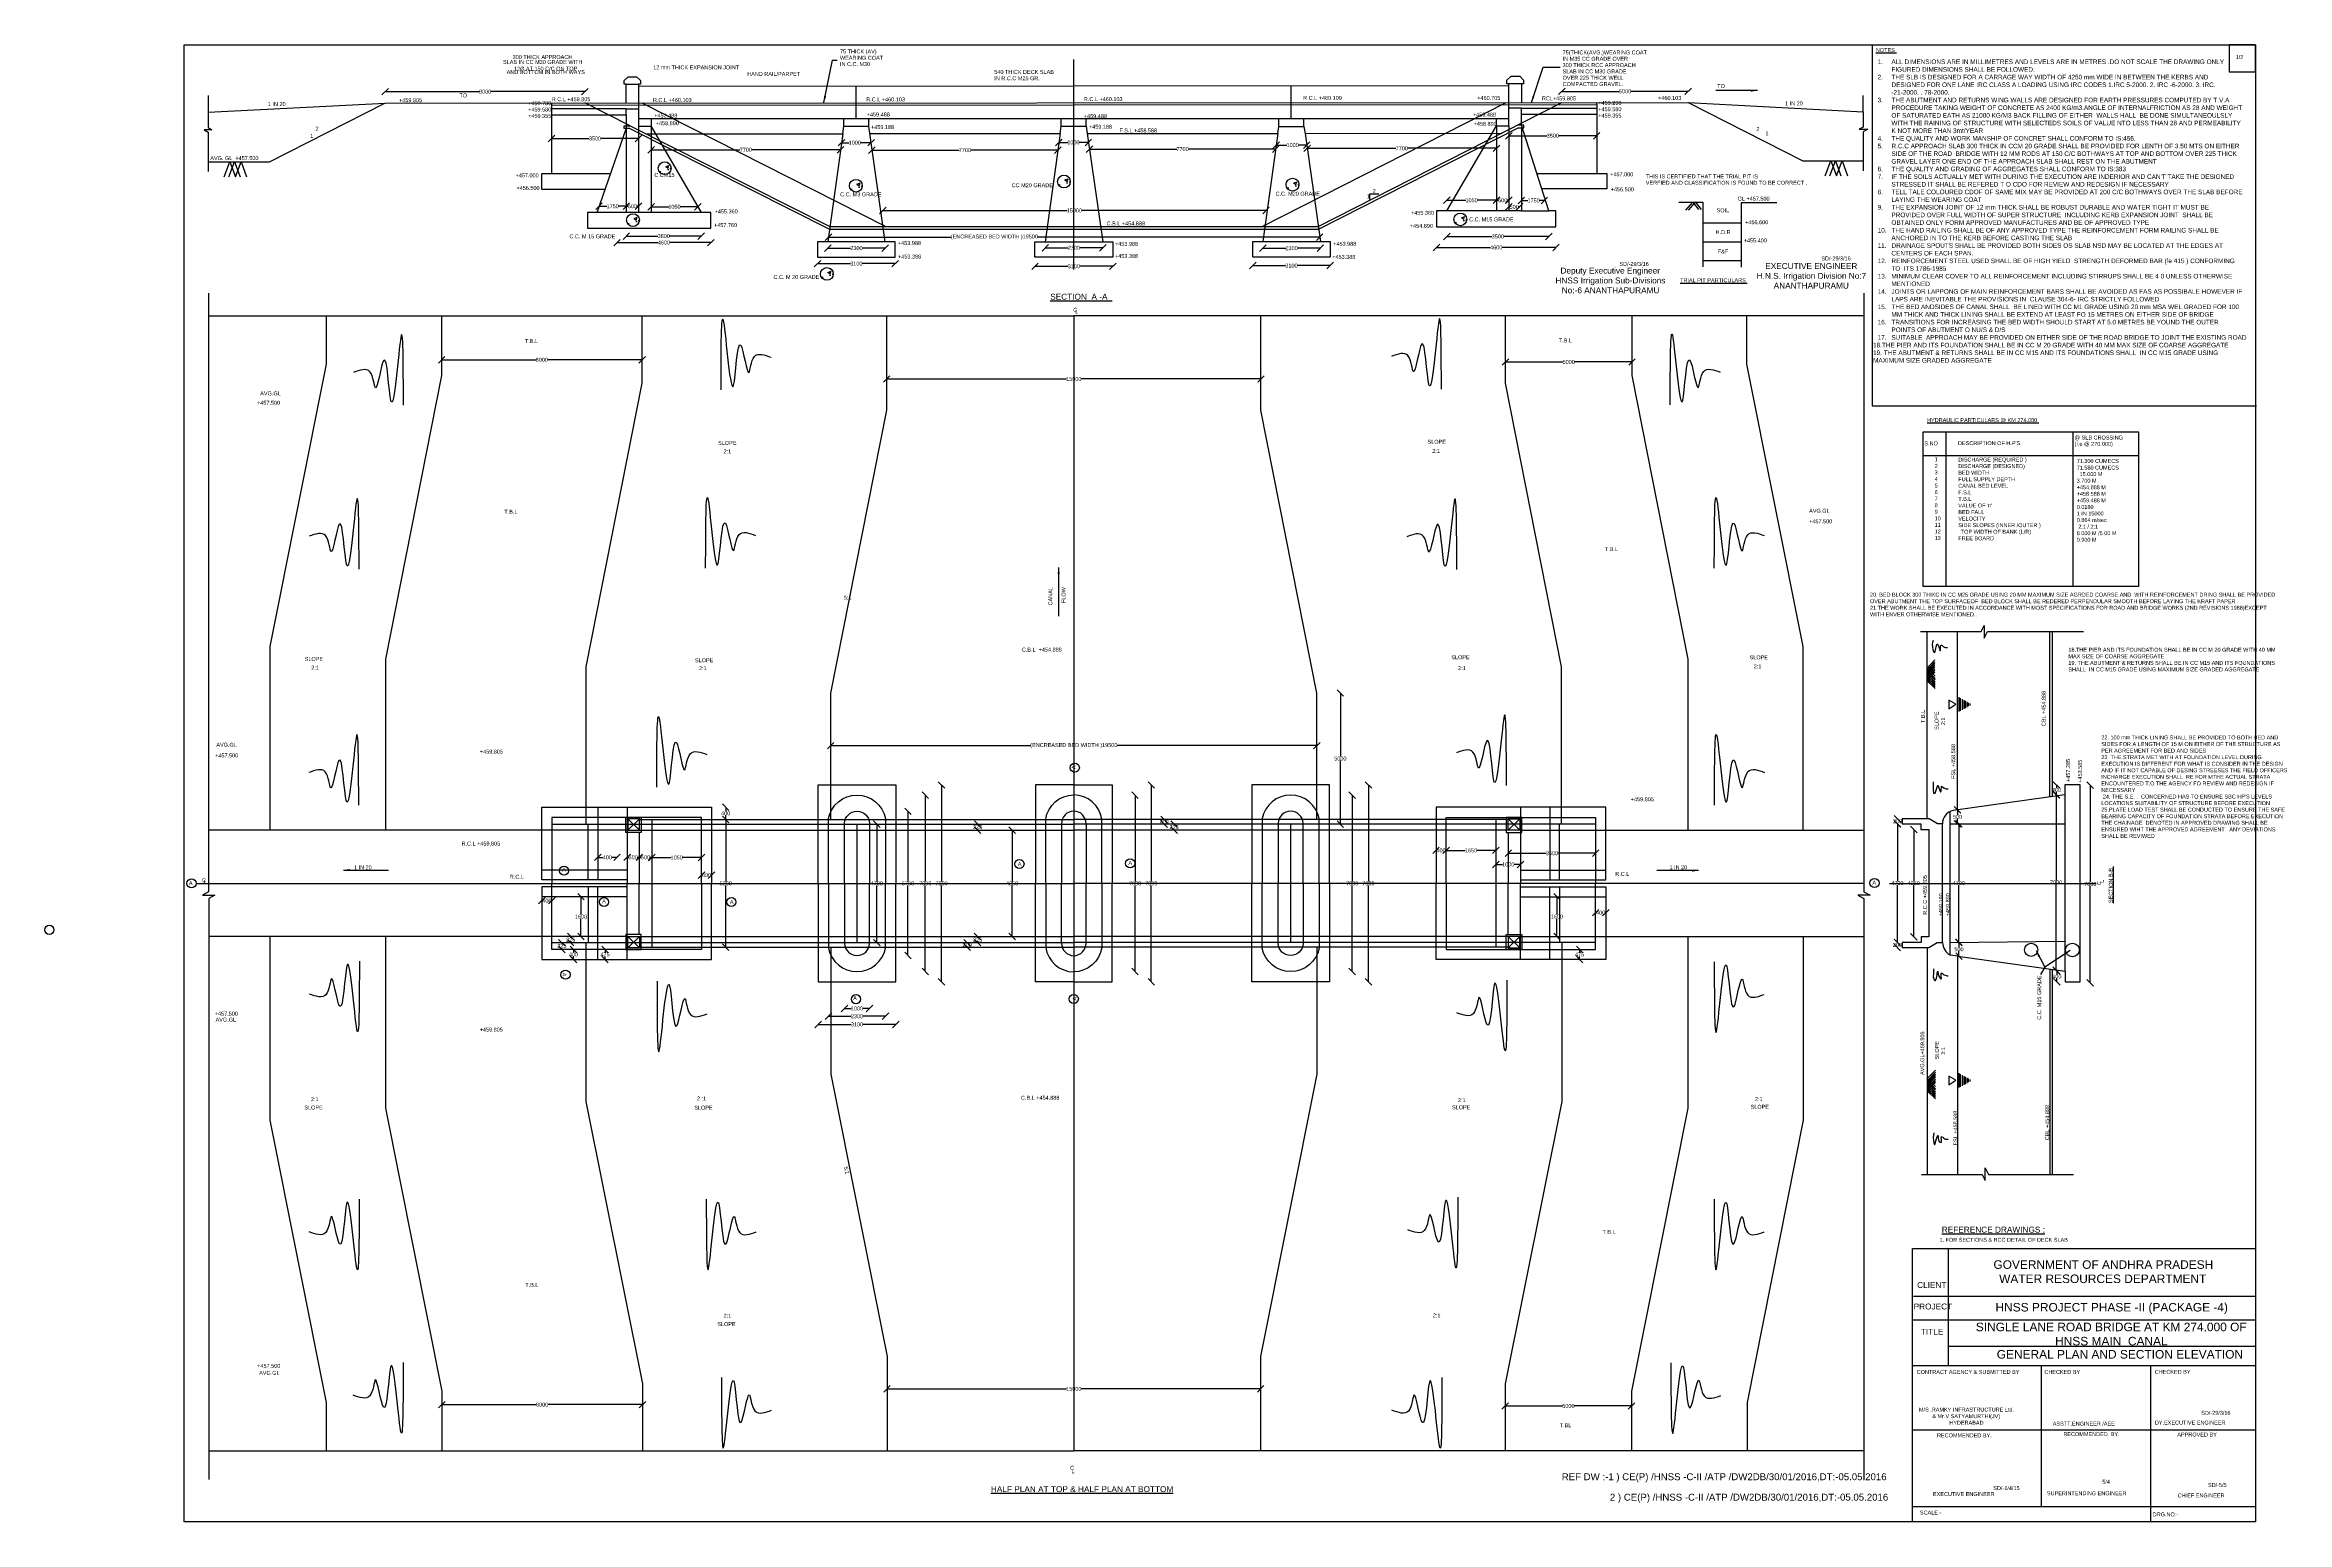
# Model space of a CAD drawing. Header units: inches. Extents: x 6.6 to 40.8, y 2.4 to 25.
import ezdxf

# ---------------------------------------------------------------- set-up
doc = ezdxf.new("R2010")
doc.units = ezdxf.units.IN
doc.header["$MEASUREMENT"] = 0
doc.layers.add('DIMENSION', color=7, linetype='Continuous', plot=False)
doc.styles.get("Standard").update_dxf_attribs({"font": 'arial.ttf', "height": 0.06})
doc.dimstyles.get("Standard").update_dxf_attribs({"dimtxt": 0.06, "dimasz": 0.1, "dimexe": 0, "dimexo": 0, "dimgap": 0, "dimtad": 0, "dimtih": 1, "dimtoh": 1, "dimdec": 4, "dimzin": 0, "dimdsep": 46, "dimtxsty": 'Standard', "dimblk": 'OBLIQUE', "dimcen": 0.09, "dimse1": 1, "dimse2": 1, "dimadec": 0, "dimazin": 0, "dimtfac": 1, "dimtdec": 4, "dimtofl": 0, "dimtmove": 0, "dimatfit": 0, "dimfxl": 1, "dimtolj": 1, "dimtzin": 0, "dimarcsym": 2})
pattern_1 = [(50, (3.17005, 0.0643), (0.71726, -0.062752), [0.075, -0.825]), (355, (3.17005, 0.0643), (-0.138751, 0.752192), [0.06, -0.66]), (100.4514, (3.2298, 0.0591), (0.578509, 0.68944), [0.06374, -0.701142]), (46.1842, (3.17005, 0.2643), (1.067241, -0.16552), [0.1125, -1.2375]), (96.6356, (3.259, 0.2505), (0.934662, 0.97412), [0.09561, -1.051714]), (351.184, (3.17, 0.2643), (0.93466, 0.97412), [0.09, -0.99]), (21, (3.27005, 0.2143), (0.596907, -0.402619), [0.075, -0.825]), (326, (3.27005, 0.2143), (0.243315, 0.72515), [0.06, -0.66]), (71.4514, (3.3198, 0.1808), (0.840222, 0.322531), [0.06374, -0.701142]), (37.5, (3.17005, 0.06432), (0.0121599, 0.3328939), [0, -0.652, 0, -0.67, 0, -0.6625]), (7.5, (3.17005, 0.06432), (0.2630695, 0.3944117), [0, -0.382, 0, -0.637, 0, -0.2525]), (327.5, (2.94705, 0.06432), (0.5338224, -0.0225549), [0, -0.25, 0, -0.78, 0, -1.035]), (317.5, (2.84705, 0.0643), (0.583186, 0.100105), [0, -0.325, 0, -0.518, 0, -0.735])]
pattern_2 = [(50, (6.6536, 0.0171), (0.71726, -0.062752), [0.075, -0.825]), (355, (6.6536, 0.0171), (-0.138751, 0.752192), [0.06, -0.66]), (100.4514, (6.71335, 0.0119), (0.578509, 0.68944), [0.06374, -0.701142]), (46.1842, (6.6536, 0.2171), (1.067241, -0.16552), [0.1125, -1.2375]), (96.6356, (6.7425, 0.2033), (0.934662, 0.97412), [0.09561, -1.051714]), (351.184, (6.6536, 0.2171), (0.93466, 0.97412), [0.09, -0.99]), (21, (6.7536, 0.1671), (0.596907, -0.402619), [0.075, -0.825]), (326, (6.7536, 0.1671), (0.243315, 0.72515), [0.06, -0.66]), (71.4514, (6.8033, 0.1336), (0.840222, 0.322531), [0.06374, -0.701142]), (37.5, (6.65358, 0.01713), (0.0121599, 0.3328939), [0, -0.652, 0, -0.67, 0, -0.6625]), (7.5, (6.6536, 0.01713), (0.2630695, 0.3944117), [0, -0.382, 0, -0.637, 0, -0.2525]), (327.5, (6.43058, 0.01713), (0.5338224, -0.0225549), [0, -0.25, 0, -0.78, 0, -1.035]), (317.5, (6.3306, 0.01713), (0.583186, 0.100105), [0, -0.325, 0, -0.518, 0, -0.735])]
pattern_3 = [(50, (9.21175, -0.51246), (0.71726, -0.062752), [0.075, -0.825]), (355, (9.21175, -0.51246), (-0.138751, 0.752192), [0.06, -0.66]), (100.4514, (9.2715, -0.5177), (0.578509, 0.68944), [0.06374, -0.701142]), (46.1842, (9.21175, -0.3125), (1.067241, -0.16552), [0.1125, -1.2375]), (96.6356, (9.3007, -0.3263), (0.934662, 0.97412), [0.09561, -1.051714]), (351.184, (9.2117, -0.3125), (0.93466, 0.97412), [0.09, -0.99]), (21, (9.31175, -0.36246), (0.596907, -0.402619), [0.075, -0.825]), (326, (9.31175, -0.36246), (0.243315, 0.72515), [0.06, -0.66]), (71.4514, (9.3615, -0.396), (0.840222, 0.322531), [0.06374, -0.701142]), (37.5, (9.21175, -0.51246), (0.0121599, 0.3328939), [0, -0.652, 0, -0.67, 0, -0.6625]), (7.5, (9.21175, -0.51246), (0.2630695, 0.3944117), [0, -0.382, 0, -0.637, 0, -0.2525]), (327.5, (8.98875, -0.51246), (0.5338224, -0.0225549), [0, -0.25, 0, -0.78, 0, -1.035]), (317.5, (8.88875, -0.51246), (0.583186, 0.100105), [0, -0.325, 0, -0.518, 0, -0.735])]
pattern_4 = [(50, (-0.44185, -1.3437), (0.71726, -0.062752), [0.075, -0.825]), (355, (-0.44185, -1.3437), (-0.138751, 0.752192), [0.06, -0.66]), (100.4514, (-0.3821, -1.3489), (0.578509, 0.68944), [0.06374, -0.701142]), (46.1842, (-0.44185, -1.1437), (1.067241, -0.16552), [0.1125, -1.2375]), (96.6356, (-0.3529, -1.1575), (0.934662, 0.97412), [0.09561, -1.051714]), (351.184, (-0.4419, -1.1437), (0.93466, 0.97412), [0.09, -0.99]), (21, (-0.34185, -1.1937), (0.596907, -0.402619), [0.075, -0.825]), (326, (-0.34185, -1.1937), (0.243315, 0.72515), [0.06, -0.66]), (71.4514, (-0.2921, -1.22724), (0.840222, 0.322531), [0.06374, -0.701142]), (37.5, (-0.44185, -1.3437), (0.0121599, 0.3328939), [0, -0.652, 0, -0.67, 0, -0.6625]), (7.5, (-0.44185, -1.3437), (0.2630695, 0.3944117), [0, -0.382, 0, -0.637, 0, -0.2525]), (327.5, (-0.66485, -1.3437), (0.5338224, -0.0225549), [0, -0.25, 0, -0.78, 0, -1.035]), (317.5, (-0.76485, -1.3437), (0.583186, 0.100105), [0, -0.325, 0, -0.518, 0, -0.735])]
pattern_5 = [(50, (-3.39693, -0.5241), (0.71726, -0.062752), [0.075, -0.825]), (355, (-3.3969, -0.5241), (-0.138751, 0.752192), [0.06, -0.66]), (100.4514, (-3.33716, -0.5293), (0.578509, 0.68944), [0.06374, -0.701142]), (46.1842, (-3.3969, -0.3241), (1.067241, -0.16552), [0.1125, -1.2375]), (96.6356, (-3.308, -0.3379), (0.934662, 0.97412), [0.09561, -1.051714]), (351.184, (-3.3969, -0.3241), (0.93466, 0.97412), [0.09, -0.99]), (21, (-3.29693, -0.3741), (0.596907, -0.402619), [0.075, -0.825]), (326, (-3.2969, -0.3741), (0.243315, 0.72515), [0.06, -0.66]), (71.4514, (-3.2472, -0.4076), (0.840222, 0.322531), [0.06374, -0.701142]), (37.5, (-3.39693, -0.52408), (0.0121599, 0.3328939), [0, -0.652, 0, -0.67, 0, -0.6625]), (7.5, (-3.39693, -0.52408), (0.2630695, 0.3944117), [0, -0.382, 0, -0.637, 0, -0.2525]), (327.5, (-3.61993, -0.52408), (0.5338224, -0.0225549), [0, -0.25, 0, -0.78, 0, -1.035]), (317.5, (-3.71993, -0.52408), (0.583186, 0.100105), [0, -0.325, 0, -0.518, 0, -0.735])]
pattern_6 = [(50, (-2.91346, 0.26773), (0.71726, -0.062752), [0.075, -0.825]), (355, (-2.91346, 0.2677), (-0.138751, 0.752192), [0.06, -0.66]), (100.4514, (-2.8537, 0.2625), (0.578509, 0.68944), [0.06374, -0.701142]), (46.1842, (-2.9135, 0.4677), (1.067241, -0.16552), [0.1125, -1.2375]), (96.6356, (-2.8245, 0.4539), (0.934662, 0.97412), [0.09561, -1.051714]), (351.184, (-2.9135, 0.4677), (0.93466, 0.97412), [0.09, -0.99]), (21, (-2.81346, 0.41773), (0.596907, -0.402619), [0.075, -0.825]), (326, (-2.81346, 0.4177), (0.243315, 0.72515), [0.06, -0.66]), (71.4514, (-2.7637, 0.3842), (0.840222, 0.322531), [0.06374, -0.701142]), (37.5, (-2.91346, 0.26773), (0.0121599, 0.3328939), [0, -0.652, 0, -0.67, 0, -0.6625]), (7.5, (-2.91346, 0.26773), (0.2630695, 0.3944117), [0, -0.382, 0, -0.637, 0, -0.2525]), (327.5, (-3.13646, 0.26773), (0.5338224, -0.0225549), [0, -0.25, 0, -0.78, 0, -1.035]), (317.5, (-3.23646, 0.26773), (0.583186, 0.100105), [0, -0.325, 0, -0.518, 0, -0.735])]

# ---------------------------------------------------------------- blocks, each defined once
blk = doc.blocks.new('_Oblique')
at = {"color": 0, "linetype": 'ByBlock', "lineweight": -2}
blk.add_line((-0.5, -0.5), (0.5, 0.5), dxfattribs=at)
blk = doc.blocks.new('*D1')
at = {"color": 0, "lineweight": -2, "transparency": 16777216}
for p, q in [((11.782, 24.248), (13.214, 24.248)), ((14.825, 24.248), (13.393, 24.248))]:
    blk.add_line(p, q, dxfattribs=at)
at = {"layer": 'Defpoints', "color": 0, "transparency": 16777216}
for p in [(11.782, 24.075), (14.825, 24.248), (14.825, 24.075)]:
    blk.add_point(p, dxfattribs=at)
at = {"color": 0, "lineweight": -2, "transparency": 16777216, "xscale": 0.1, "yscale": 0.1, "zscale": 0.1, "rotation": 180}
blk.add_blockref('_Oblique', (11.782, 24.248), dxfattribs=at)
at = {"color": 0, "lineweight": -2, "transparency": 16777216, "xscale": 0.1, "yscale": 0.1, "zscale": 0.1}
blk.add_blockref('_Oblique', (14.825, 24.248), dxfattribs=at)
at = {"color": 0, "transparency": 16777216, "insert": (13.304, 24.248), "char_height": 0.06, "attachment_point": 5}
blk.add_mtext('\\A1;8000', dxfattribs=at)
blk = doc.blocks.new('*D3')
at = {"layer": 'Defpoints', "color": 0, "transparency": 16777216}
for p in [(14.315, 23.535), (15.643, 23.535), (15.643, 23.535)]:
    blk.add_point(p, dxfattribs=at)
at = {"layer": 'DIMENSION', "color": 0, "lineweight": -2, "transparency": 16777216}
for p, q in [((14.315, 23.535), (14.889, 23.535)), ((15.643, 23.535), (15.068, 23.535))]:
    blk.add_line(p, q, dxfattribs=at)
at = {"layer": 'DIMENSION', "color": 0, "lineweight": -2, "transparency": 16777216, "xscale": 0.1, "yscale": 0.1, "zscale": 0.1, "rotation": 180}
blk.add_blockref('_Oblique', (14.315, 23.535), dxfattribs=at)
at = {"layer": 'DIMENSION', "color": 0, "lineweight": -2, "transparency": 16777216, "xscale": 0.1, "yscale": 0.1, "zscale": 0.1}
blk.add_blockref('_Oblique', (15.643, 23.535), dxfattribs=at)
at = {"layer": 'DIMENSION', "color": 0, "transparency": 16777216, "insert": (14.979, 23.535), "char_height": 0.06, "attachment_point": 5}
blk.add_mtext('\\A1;3500', dxfattribs=at)
blk = doc.blocks.new('*D4')
at = {"layer": 'Defpoints', "color": 0, "transparency": 16777216}
for p in [(15.834, 23.361), (18.721, 23.363), (18.721, 23.363)]:
    blk.add_point(p, dxfattribs=at)
at = {"layer": 'DIMENSION', "color": 0, "lineweight": -2, "transparency": 16777216}
for p, q in [((15.834, 23.363), (17.189, 23.363)), ((18.721, 23.363), (17.367, 23.363))]:
    blk.add_line(p, q, dxfattribs=at)
at = {"layer": 'DIMENSION', "color": 0, "lineweight": -2, "transparency": 16777216, "xscale": 0.1, "yscale": 0.1, "zscale": 0.1, "rotation": 180}
blk.add_blockref('_Oblique', (15.834, 23.363), dxfattribs=at)
at = {"layer": 'DIMENSION', "color": 0, "lineweight": -2, "transparency": 16777216, "xscale": 0.1, "yscale": 0.1, "zscale": 0.1}
blk.add_blockref('_Oblique', (18.721, 23.363), dxfattribs=at)
at = {"layer": 'DIMENSION', "color": 0, "transparency": 16777216, "insert": (17.278, 23.363), "char_height": 0.06, "attachment_point": 5}
blk.add_mtext('\\A1;7700', dxfattribs=at)
blk = doc.blocks.new('*D5')
at = {"layer": 'Defpoints', "color": 0, "transparency": 16777216}
for p in [(18.736, 23.468), (19.187, 23.47), (19.187, 23.47)]:
    blk.add_point(p, dxfattribs=at)
at = {"layer": 'DIMENSION', "color": 0, "lineweight": -2, "transparency": 16777216}
for p, q in [((18.736, 23.47), (18.852, 23.47)), ((19.187, 23.47), (19.025, 23.47))]:
    blk.add_line(p, q, dxfattribs=at)
at = {"layer": 'DIMENSION', "color": 0, "lineweight": -2, "transparency": 16777216, "xscale": 0.1, "yscale": 0.1, "zscale": 0.1, "rotation": 180}
blk.add_blockref('_Oblique', (18.736, 23.47), dxfattribs=at)
at = {"layer": 'DIMENSION', "color": 0, "lineweight": -2, "transparency": 16777216, "xscale": 0.1, "yscale": 0.1, "zscale": 0.1}
blk.add_blockref('_Oblique', (19.187, 23.47), dxfattribs=at)
at = {"layer": 'DIMENSION', "color": 0, "transparency": 16777216, "insert": (18.938, 23.47), "char_height": 0.06, "attachment_point": 5}
blk.add_mtext('\\A1;1000', dxfattribs=at)
blk = doc.blocks.new('*D6')
at = {"layer": 'Defpoints', "color": 0, "transparency": 16777216}
for p in [(19.199, 23.382), (22.034, 23.356), (22.034, 23.356)]:
    blk.add_point(p, dxfattribs=at)
at = {"layer": 'DIMENSION', "color": 0, "lineweight": -2, "transparency": 16777216}
for p, q in [((19.199, 23.356), (20.527, 23.356)), ((22.034, 23.356), (20.706, 23.356))]:
    blk.add_line(p, q, dxfattribs=at)
at = {"layer": 'DIMENSION', "color": 0, "lineweight": -2, "transparency": 16777216, "xscale": 0.1, "yscale": 0.1, "zscale": 0.1, "rotation": 180}
blk.add_blockref('_Oblique', (19.199, 23.356), dxfattribs=at)
at = {"layer": 'DIMENSION', "color": 0, "lineweight": -2, "transparency": 16777216, "xscale": 0.1, "yscale": 0.1, "zscale": 0.1}
blk.add_blockref('_Oblique', (22.034, 23.356), dxfattribs=at)
at = {"layer": 'DIMENSION', "color": 0, "transparency": 16777216, "insert": (20.616, 23.356), "char_height": 0.06, "attachment_point": 5}
blk.add_mtext('\\A1;7700', dxfattribs=at)
blk = doc.blocks.new('*D7')
at = {"layer": 'Defpoints', "color": 0, "transparency": 16777216}
for p in [(22.049, 23.474), (22.049, 23.469), (22.498, 23.48)]:
    blk.add_point(p, dxfattribs=at)
at = {"layer": 'DIMENSION', "color": 0, "lineweight": -2, "transparency": 16777216}
for p, q in [((22.049, 23.474), (22.183, 23.474)), ((22.498, 23.474), (22.356, 23.474))]:
    blk.add_line(p, q, dxfattribs=at)
at = {"layer": 'DIMENSION', "color": 0, "lineweight": -2, "transparency": 16777216, "xscale": 0.1, "yscale": 0.1, "zscale": 0.1, "rotation": 180}
blk.add_blockref('_Oblique', (22.049, 23.474), dxfattribs=at)
at = {"layer": 'DIMENSION', "color": 0, "lineweight": -2, "transparency": 16777216, "xscale": 0.1, "yscale": 0.1, "zscale": 0.1}
blk.add_blockref('_Oblique', (22.498, 23.474), dxfattribs=at)
at = {"layer": 'DIMENSION', "color": 0, "transparency": 16777216, "insert": (22.27, 23.474), "char_height": 0.06, "attachment_point": 5}
blk.add_mtext('\\A1;1000', dxfattribs=at)
blk = doc.blocks.new('*D8')
at = {"layer": 'Defpoints', "color": 0, "transparency": 16777216}
for p in [(22.514, 23.365), (25.352, 23.38), (25.352, 23.373)]:
    blk.add_point(p, dxfattribs=at)
at = {"layer": 'DIMENSION', "color": 0, "lineweight": -2, "transparency": 16777216}
for p, q in [((22.514, 23.373), (23.844, 23.373)), ((25.352, 23.373), (24.023, 23.373))]:
    blk.add_line(p, q, dxfattribs=at)
at = {"layer": 'DIMENSION', "color": 0, "lineweight": -2, "transparency": 16777216, "xscale": 0.1, "yscale": 0.1, "zscale": 0.1, "rotation": 180}
blk.add_blockref('_Oblique', (22.514, 23.373), dxfattribs=at)
at = {"layer": 'DIMENSION', "color": 0, "lineweight": -2, "transparency": 16777216, "xscale": 0.1, "yscale": 0.1, "zscale": 0.1}
blk.add_blockref('_Oblique', (25.352, 23.373), dxfattribs=at)
at = {"layer": 'DIMENSION', "color": 0, "transparency": 16777216, "insert": (23.933, 23.373), "char_height": 0.06, "attachment_point": 5}
blk.add_mtext('\\A1;7700', dxfattribs=at)
blk = doc.blocks.new('*D9')
at = {"layer": 'Defpoints', "color": 0, "transparency": 16777216}
for p in [(25.361, 23.445), (25.825, 23.433), (25.825, 23.433)]:
    blk.add_point(p, dxfattribs=at)
at = {"layer": 'DIMENSION', "color": 0, "lineweight": -2, "transparency": 16777216}
for p, q in [((25.361, 23.433), (25.524, 23.433)), ((25.825, 23.433), (25.697, 23.433))]:
    blk.add_line(p, q, dxfattribs=at)
at = {"layer": 'DIMENSION', "color": 0, "lineweight": -2, "transparency": 16777216, "xscale": 0.1, "yscale": 0.1, "zscale": 0.1, "rotation": 180}
blk.add_blockref('_Oblique', (25.361, 23.433), dxfattribs=at)
at = {"layer": 'DIMENSION', "color": 0, "lineweight": -2, "transparency": 16777216, "xscale": 0.1, "yscale": 0.1, "zscale": 0.1}
blk.add_blockref('_Oblique', (25.825, 23.433), dxfattribs=at)
at = {"layer": 'DIMENSION', "color": 0, "transparency": 16777216, "insert": (25.611, 23.433), "char_height": 0.06, "attachment_point": 5}
blk.add_mtext('\\A1;1000', dxfattribs=at)
blk = doc.blocks.new('*D10')
at = {"layer": 'Defpoints', "color": 0, "transparency": 16777216}
for p in [(25.832, 23.381), (28.716, 23.385), (28.716, 23.385)]:
    blk.add_point(p, dxfattribs=at)
at = {"layer": 'DIMENSION', "color": 0, "lineweight": -2, "transparency": 16777216}
for p, q in [((25.832, 23.385), (27.185, 23.385)), ((28.716, 23.385), (27.363, 23.385))]:
    blk.add_line(p, q, dxfattribs=at)
at = {"layer": 'DIMENSION', "color": 0, "lineweight": -2, "transparency": 16777216, "xscale": 0.1, "yscale": 0.1, "zscale": 0.1, "rotation": 180}
blk.add_blockref('_Oblique', (25.832, 23.385), dxfattribs=at)
at = {"layer": 'DIMENSION', "color": 0, "lineweight": -2, "transparency": 16777216, "xscale": 0.1, "yscale": 0.1, "zscale": 0.1}
blk.add_blockref('_Oblique', (28.716, 23.385), dxfattribs=at)
at = {"layer": 'DIMENSION', "color": 0, "transparency": 16777216, "insert": (27.274, 23.385), "char_height": 0.06, "attachment_point": 5}
blk.add_mtext('\\A1;7700', dxfattribs=at)
blk = doc.blocks.new('*D11')
at = {"layer": 'Defpoints', "color": 0, "transparency": 16777216}
for p in [(28.906, 23.576), (30.244, 23.576), (30.244, 23.576)]:
    blk.add_point(p, dxfattribs=at)
at = {"layer": 'DIMENSION', "color": 0, "lineweight": -2, "transparency": 16777216}
for p, q in [((28.906, 23.576), (29.486, 23.576)), ((30.244, 23.576), (29.665, 23.576))]:
    blk.add_line(p, q, dxfattribs=at)
at = {"layer": 'DIMENSION', "color": 0, "lineweight": -2, "transparency": 16777216, "xscale": 0.1, "yscale": 0.1, "zscale": 0.1, "rotation": 180}
blk.add_blockref('_Oblique', (28.906, 23.576), dxfattribs=at)
at = {"layer": 'DIMENSION', "color": 0, "lineweight": -2, "transparency": 16777216, "xscale": 0.1, "yscale": 0.1, "zscale": 0.1}
blk.add_blockref('_Oblique', (30.244, 23.576), dxfattribs=at)
at = {"layer": 'DIMENSION', "color": 0, "transparency": 16777216, "insert": (29.575, 23.576), "char_height": 0.06, "attachment_point": 5}
blk.add_mtext('\\A1;3500', dxfattribs=at)
blk = doc.blocks.new('*D12')
at = {"layer": 'Defpoints', "color": 0, "transparency": 16777216}
for p in [(29.714, 24.081), (31.639, 24.253), (31.639, 24.081)]:
    blk.add_point(p, dxfattribs=at)
at = {"layer": 'DIMENSION', "color": 0, "lineweight": -2, "transparency": 16777216}
for p, q in [((29.714, 24.253), (30.587, 24.253)), ((31.639, 24.253), (30.766, 24.253))]:
    blk.add_line(p, q, dxfattribs=at)
at = {"layer": 'DIMENSION', "color": 0, "lineweight": -2, "transparency": 16777216, "xscale": 0.1, "yscale": 0.1, "zscale": 0.1, "rotation": 180}
blk.add_blockref('_Oblique', (29.714, 24.253), dxfattribs=at)
at = {"layer": 'DIMENSION', "color": 0, "lineweight": -2, "transparency": 16777216, "xscale": 0.1, "yscale": 0.1, "zscale": 0.1}
blk.add_blockref('_Oblique', (31.639, 24.253), dxfattribs=at)
at = {"layer": 'DIMENSION', "color": 0, "transparency": 16777216, "insert": (30.676, 24.253), "char_height": 0.06, "attachment_point": 5}
blk.add_mtext('\\A1;5000', dxfattribs=at)
blk = doc.blocks.new('*D13')
at = {"layer": 'Defpoints', "color": 0, "transparency": 16777216}
for p in [(28.717, 22.593), (27.959, 22.43), (28.717, 22.431)]:
    blk.add_point(p, dxfattribs=at)
at = {"layer": 'DIMENSION', "color": 0, "lineweight": -2, "transparency": 16777216}
for p, q in [((27.959, 22.593), (28.252, 22.593)), ((28.717, 22.593), (28.425, 22.593))]:
    blk.add_line(p, q, dxfattribs=at)
at = {"layer": 'DIMENSION', "color": 0, "lineweight": -2, "transparency": 16777216, "xscale": 0.1, "yscale": 0.1, "zscale": 0.1, "rotation": 180}
blk.add_blockref('_Oblique', (27.959, 22.593), dxfattribs=at)
at = {"layer": 'DIMENSION', "color": 0, "lineweight": -2, "transparency": 16777216, "xscale": 0.1, "yscale": 0.1, "zscale": 0.1}
blk.add_blockref('_Oblique', (28.717, 22.593), dxfattribs=at)
at = {"layer": 'DIMENSION', "color": 0, "transparency": 16777216, "insert": (28.338, 22.593), "char_height": 0.06, "attachment_point": 5}
blk.add_mtext('\\A1;1050', dxfattribs=at)
blk = doc.blocks.new('*D14')
at = {"layer": 'Defpoints', "color": 0, "transparency": 16777216}
for p in [(28.907, 22.593), (28.717, 22.43), (28.907, 22.43)]:
    blk.add_point(p, dxfattribs=at)
at = {"layer": 'DIMENSION', "color": 0, "lineweight": -2, "transparency": 16777216}
for p, q in [((28.717, 22.593), (28.746, 22.593)), ((28.907, 22.593), (28.878, 22.593))]:
    blk.add_line(p, q, dxfattribs=at)
at = {"layer": 'DIMENSION', "color": 0, "lineweight": -2, "transparency": 16777216, "xscale": 0.1, "yscale": 0.1, "zscale": 0.1, "rotation": 180}
blk.add_blockref('_Oblique', (28.717, 22.593), dxfattribs=at)
at = {"layer": 'DIMENSION', "color": 0, "lineweight": -2, "transparency": 16777216, "xscale": 0.1, "yscale": 0.1, "zscale": 0.1}
blk.add_blockref('_Oblique', (28.907, 22.593), dxfattribs=at)
at = {"layer": 'DIMENSION', "color": 0, "transparency": 16777216, "insert": (28.812, 22.593), "char_height": 0.06, "attachment_point": 5}
blk.add_mtext('\\A1;500', dxfattribs=at)
blk = doc.blocks.new('*D15')
at = {"layer": 'Defpoints', "color": 0, "transparency": 16777216}
for p in [(28.907, 22.43), (29.069, 22.492), (29.069, 22.43)]:
    blk.add_point(p, dxfattribs=at)
at = {"layer": 'DIMENSION', "color": 0, "lineweight": -2, "transparency": 16777216}
for p, q in [((28.907, 22.492), (28.922, 22.492)), ((29.069, 22.492), (29.054, 22.492))]:
    blk.add_line(p, q, dxfattribs=at)
at = {"layer": 'DIMENSION', "color": 0, "lineweight": -2, "transparency": 16777216, "xscale": 0.1, "yscale": 0.1, "zscale": 0.1, "rotation": 180}
blk.add_blockref('_Oblique', (28.907, 22.492), dxfattribs=at)
at = {"layer": 'DIMENSION', "color": 0, "lineweight": -2, "transparency": 16777216, "xscale": 0.1, "yscale": 0.1, "zscale": 0.1}
blk.add_blockref('_Oblique', (29.069, 22.492), dxfattribs=at)
at = {"layer": 'DIMENSION', "color": 0, "transparency": 16777216, "insert": (28.988, 22.492), "char_height": 0.06, "attachment_point": 5}
blk.add_mtext('\\A1;500', dxfattribs=at)
blk = doc.blocks.new('*D16')
at = {"layer": 'Defpoints', "color": 0, "transparency": 16777216}
for p in [(29.096, 22.59), (29.446, 22.59), (29.446, 22.59)]:
    blk.add_point(p, dxfattribs=at)
at = {"layer": 'DIMENSION', "color": 0, "lineweight": -2, "transparency": 16777216}
for p, q in [((29.096, 22.59), (29.196, 22.59)), ((29.446, 22.59), (29.369, 22.59))]:
    blk.add_line(p, q, dxfattribs=at)
at = {"layer": 'DIMENSION', "color": 0, "lineweight": -2, "transparency": 16777216, "xscale": 0.1, "yscale": 0.1, "zscale": 0.1, "rotation": 180}
blk.add_blockref('_Oblique', (29.096, 22.59), dxfattribs=at)
at = {"layer": 'DIMENSION', "color": 0, "lineweight": -2, "transparency": 16777216, "xscale": 0.1, "yscale": 0.1, "zscale": 0.1}
blk.add_blockref('_Oblique', (29.446, 22.59), dxfattribs=at)
at = {"layer": 'DIMENSION', "color": 0, "transparency": 16777216, "insert": (29.283, 22.59), "char_height": 0.06, "attachment_point": 5}
blk.add_mtext('\\A1;1750', dxfattribs=at)
blk = doc.blocks.new('*D17')
at = {"layer": 'Defpoints', "color": 0, "transparency": 16777216}
for p in [(27.959, 22.041), (29.515, 22.041), (29.515, 22.041)]:
    blk.add_point(p, dxfattribs=at)
at = {"layer": 'DIMENSION', "color": 0, "lineweight": -2, "transparency": 16777216}
for p, q in [((27.959, 22.041), (28.648, 22.041)), ((29.515, 22.041), (28.827, 22.041))]:
    blk.add_line(p, q, dxfattribs=at)
at = {"layer": 'DIMENSION', "color": 0, "lineweight": -2, "transparency": 16777216, "xscale": 0.1, "yscale": 0.1, "zscale": 0.1, "rotation": 180}
blk.add_blockref('_Oblique', (27.959, 22.041), dxfattribs=at)
at = {"layer": 'DIMENSION', "color": 0, "lineweight": -2, "transparency": 16777216, "xscale": 0.1, "yscale": 0.1, "zscale": 0.1}
blk.add_blockref('_Oblique', (29.515, 22.041), dxfattribs=at)
at = {"layer": 'DIMENSION', "color": 0, "transparency": 16777216, "insert": (28.737, 22.041), "char_height": 0.06, "attachment_point": 5}
blk.add_mtext('\\A1;3500', dxfattribs=at)
blk = doc.blocks.new('*D18')
at = {"layer": 'Defpoints', "color": 0, "transparency": 16777216}
for p in [(27.802, 22.424), (29.624, 22.424), (29.624, 21.874)]:
    blk.add_point(p, dxfattribs=at)
at = {"layer": 'DIMENSION', "color": 0, "lineweight": -2, "transparency": 16777216}
for p, q in [((27.802, 21.874), (28.622, 21.874)), ((29.624, 21.874), (28.804, 21.874))]:
    blk.add_line(p, q, dxfattribs=at)
at = {"layer": 'DIMENSION', "color": 0, "lineweight": -2, "transparency": 16777216, "xscale": 0.1, "yscale": 0.1, "zscale": 0.1, "rotation": 180}
blk.add_blockref('_Oblique', (27.802, 21.874), dxfattribs=at)
at = {"layer": 'DIMENSION', "color": 0, "lineweight": -2, "transparency": 16777216, "xscale": 0.1, "yscale": 0.1, "zscale": 0.1}
blk.add_blockref('_Oblique', (29.624, 21.874), dxfattribs=at)
at = {"layer": 'DIMENSION', "color": 0, "transparency": 16777216, "insert": (28.713, 21.874), "char_height": 0.06, "attachment_point": 5}
blk.add_mtext('\\A1;4600', dxfattribs=at)
blk = doc.blocks.new('*D19')
at = {"layer": 'Defpoints', "color": 0, "transparency": 16777216}
for p in [(25.157, 21.962), (26.033, 21.962), (26.033, 21.862)]:
    blk.add_point(p, dxfattribs=at)
at = {"layer": 'DIMENSION', "color": 0, "lineweight": -2, "transparency": 16777216}
for p, q in [((25.157, 21.862), (25.505, 21.862)), ((26.033, 21.862), (25.685, 21.862))]:
    blk.add_line(p, q, dxfattribs=at)
at = {"layer": 'DIMENSION', "color": 0, "lineweight": -2, "transparency": 16777216, "xscale": 0.1, "yscale": 0.1, "zscale": 0.1, "rotation": 180}
blk.add_blockref('_Oblique', (25.157, 21.862), dxfattribs=at)
at = {"layer": 'DIMENSION', "color": 0, "lineweight": -2, "transparency": 16777216, "xscale": 0.1, "yscale": 0.1, "zscale": 0.1}
blk.add_blockref('_Oblique', (26.033, 21.862), dxfattribs=at)
at = {"layer": 'DIMENSION', "color": 0, "transparency": 16777216, "insert": (25.595, 21.862), "char_height": 0.06, "attachment_point": 5}
blk.add_mtext('\\A1;2300', dxfattribs=at)
blk = doc.blocks.new('*D20')
at = {"layer": 'Defpoints', "color": 0, "transparency": 16777216}
for p in [(25.003, 21.727), (26.184, 21.727), (26.184, 21.598)]:
    blk.add_point(p, dxfattribs=at)
at = {"layer": 'DIMENSION', "color": 0, "lineweight": -2, "transparency": 16777216}
for p, q in [((25.003, 21.598), (25.504, 21.598)), ((26.184, 21.598), (25.683, 21.598))]:
    blk.add_line(p, q, dxfattribs=at)
at = {"layer": 'DIMENSION', "color": 0, "lineweight": -2, "transparency": 16777216, "xscale": 0.1, "yscale": 0.1, "zscale": 0.1, "rotation": 180}
blk.add_blockref('_Oblique', (25.003, 21.598), dxfattribs=at)
at = {"layer": 'DIMENSION', "color": 0, "lineweight": -2, "transparency": 16777216, "xscale": 0.1, "yscale": 0.1, "zscale": 0.1}
blk.add_blockref('_Oblique', (26.184, 21.598), dxfattribs=at)
at = {"layer": 'DIMENSION', "color": 0, "transparency": 16777216, "insert": (25.593, 21.598), "char_height": 0.06, "attachment_point": 5}
blk.add_mtext('\\A1;3100', dxfattribs=at)
blk = doc.blocks.new('*D21')
at = {"layer": 'Defpoints', "color": 0, "transparency": 16777216}
for p in [(19.365, 22.219), (25.204, 22.438), (25.204, 22.298)]:
    blk.add_point(p, dxfattribs=at)
at = {"layer": 'DIMENSION', "color": 0, "lineweight": -2, "transparency": 16777216}
for p, q in [((19.365, 22.438), (22.174, 22.438)), ((25.204, 22.438), (22.394, 22.438))]:
    blk.add_line(p, q, dxfattribs=at)
at = {"layer": 'DIMENSION', "color": 0, "lineweight": -2, "transparency": 16777216, "xscale": 0.1, "yscale": 0.1, "zscale": 0.1, "rotation": 180}
blk.add_blockref('_Oblique', (19.365, 22.438), dxfattribs=at)
at = {"layer": 'DIMENSION', "color": 0, "lineweight": -2, "transparency": 16777216, "xscale": 0.1, "yscale": 0.1, "zscale": 0.1}
blk.add_blockref('_Oblique', (25.204, 22.438), dxfattribs=at)
at = {"layer": 'DIMENSION', "color": 0, "transparency": 16777216, "insert": (22.284, 22.438), "char_height": 0.06, "attachment_point": 5}
blk.add_mtext('\\A1;15000', dxfattribs=at)
blk = doc.blocks.new('*D22')
at = {"layer": 'Defpoints', "color": 0, "transparency": 16777216}
for p in [(21.842, 21.96), (22.717, 21.96), (22.717, 21.869)]:
    blk.add_point(p, dxfattribs=at)
at = {"layer": 'DIMENSION', "color": 0, "lineweight": -2, "transparency": 16777216}
for p, q in [((21.842, 21.869), (22.189, 21.869)), ((22.717, 21.869), (22.369, 21.869))]:
    blk.add_line(p, q, dxfattribs=at)
at = {"layer": 'DIMENSION', "color": 0, "lineweight": -2, "transparency": 16777216, "xscale": 0.1, "yscale": 0.1, "zscale": 0.1, "rotation": 180}
blk.add_blockref('_Oblique', (21.842, 21.869), dxfattribs=at)
at = {"layer": 'DIMENSION', "color": 0, "lineweight": -2, "transparency": 16777216, "xscale": 0.1, "yscale": 0.1, "zscale": 0.1}
blk.add_blockref('_Oblique', (22.717, 21.869), dxfattribs=at)
at = {"layer": 'DIMENSION', "color": 0, "transparency": 16777216, "insert": (22.279, 21.869), "char_height": 0.06, "attachment_point": 5}
blk.add_mtext('\\A1;2300', dxfattribs=at)
blk = doc.blocks.new('*D23')
at = {"layer": 'Defpoints', "color": 0, "transparency": 16777216}
for p in [(21.684, 21.725), (22.871, 21.725), (22.871, 21.587)]:
    blk.add_point(p, dxfattribs=at)
at = {"layer": 'DIMENSION', "color": 0, "lineweight": -2, "transparency": 16777216}
for p, q in [((21.684, 21.587), (22.188, 21.587)), ((22.871, 21.587), (22.367, 21.587))]:
    blk.add_line(p, q, dxfattribs=at)
at = {"layer": 'DIMENSION', "color": 0, "lineweight": -2, "transparency": 16777216, "xscale": 0.1, "yscale": 0.1, "zscale": 0.1, "rotation": 180}
blk.add_blockref('_Oblique', (21.684, 21.587), dxfattribs=at)
at = {"layer": 'DIMENSION', "color": 0, "lineweight": -2, "transparency": 16777216, "xscale": 0.1, "yscale": 0.1, "zscale": 0.1}
blk.add_blockref('_Oblique', (22.871, 21.587), dxfattribs=at)
at = {"layer": 'DIMENSION', "color": 0, "transparency": 16777216, "insert": (22.277, 21.587), "char_height": 0.06, "attachment_point": 5}
blk.add_mtext('\\A1;3100', dxfattribs=at)
blk = doc.blocks.new('*D24')
at = {"layer": 'Defpoints', "color": 0, "transparency": 16777216}
for p in [(18.527, 21.959), (19.402, 21.959), (19.402, 21.863)]:
    blk.add_point(p, dxfattribs=at)
at = {"layer": 'DIMENSION', "color": 0, "lineweight": -2, "transparency": 16777216}
for p, q in [((18.527, 21.863), (18.874, 21.863)), ((19.402, 21.863), (19.054, 21.863))]:
    blk.add_line(p, q, dxfattribs=at)
at = {"layer": 'DIMENSION', "color": 0, "lineweight": -2, "transparency": 16777216, "xscale": 0.1, "yscale": 0.1, "zscale": 0.1, "rotation": 180}
blk.add_blockref('_Oblique', (18.527, 21.863), dxfattribs=at)
at = {"layer": 'DIMENSION', "color": 0, "lineweight": -2, "transparency": 16777216, "xscale": 0.1, "yscale": 0.1, "zscale": 0.1}
blk.add_blockref('_Oblique', (19.402, 21.863), dxfattribs=at)
at = {"layer": 'DIMENSION', "color": 0, "transparency": 16777216, "insert": (18.964, 21.863), "char_height": 0.06, "attachment_point": 5}
blk.add_mtext('\\A1;2300', dxfattribs=at)
blk = doc.blocks.new('*D25')
at = {"layer": 'Defpoints', "color": 0, "transparency": 16777216}
for p in [(18.37, 21.728), (19.554, 21.728), (19.554, 21.627)]:
    blk.add_point(p, dxfattribs=at)
at = {"layer": 'DIMENSION', "color": 0, "lineweight": -2, "transparency": 16777216}
for p, q in [((18.37, 21.627), (18.872, 21.627)), ((19.554, 21.627), (19.051, 21.627))]:
    blk.add_line(p, q, dxfattribs=at)
at = {"layer": 'DIMENSION', "color": 0, "lineweight": -2, "transparency": 16777216, "xscale": 0.1, "yscale": 0.1, "zscale": 0.1, "rotation": 180}
blk.add_blockref('_Oblique', (18.37, 21.627), dxfattribs=at)
at = {"layer": 'DIMENSION', "color": 0, "lineweight": -2, "transparency": 16777216, "xscale": 0.1, "yscale": 0.1, "zscale": 0.1}
blk.add_blockref('_Oblique', (19.554, 21.627), dxfattribs=at)
at = {"layer": 'DIMENSION', "color": 0, "transparency": 16777216, "insert": (18.962, 21.627), "char_height": 0.06, "attachment_point": 5}
blk.add_mtext('\\A1;3100', dxfattribs=at)
blk = doc.blocks.new('*D26')
at = {"layer": 'Defpoints', "color": 0, "transparency": 16777216}
for p in [(15.834, 22.488), (16.546, 22.494), (16.546, 22.494)]:
    blk.add_point(p, dxfattribs=at)
at = {"layer": 'DIMENSION', "color": 0, "lineweight": -2, "transparency": 16777216}
for p, q in [((15.834, 22.494), (16.104, 22.494)), ((16.546, 22.494), (16.277, 22.494))]:
    blk.add_line(p, q, dxfattribs=at)
at = {"layer": 'DIMENSION', "color": 0, "lineweight": -2, "transparency": 16777216, "xscale": 0.1, "yscale": 0.1, "zscale": 0.1, "rotation": 180}
blk.add_blockref('_Oblique', (15.834, 22.494), dxfattribs=at)
at = {"layer": 'DIMENSION', "color": 0, "lineweight": -2, "transparency": 16777216, "xscale": 0.1, "yscale": 0.1, "zscale": 0.1}
blk.add_blockref('_Oblique', (16.546, 22.494), dxfattribs=at)
at = {"layer": 'DIMENSION', "color": 0, "transparency": 16777216, "insert": (16.19, 22.494), "char_height": 0.06, "attachment_point": 5}
blk.add_mtext('\\A1;1050', dxfattribs=at)
blk = doc.blocks.new('*D27')
at = {"layer": 'Defpoints', "color": 0, "transparency": 16777216}
for p in [(15.457, 22.408), (16.596, 22.408), (16.596, 22.046)]:
    blk.add_point(p, dxfattribs=at)
at = {"layer": 'DIMENSION', "color": 0, "lineweight": -2, "transparency": 16777216}
for p, q in [((15.457, 22.046), (15.937, 22.046)), ((16.596, 22.046), (16.116, 22.046))]:
    blk.add_line(p, q, dxfattribs=at)
at = {"layer": 'DIMENSION', "color": 0, "lineweight": -2, "transparency": 16777216, "xscale": 0.1, "yscale": 0.1, "zscale": 0.1, "rotation": 180}
blk.add_blockref('_Oblique', (15.457, 22.046), dxfattribs=at)
at = {"layer": 'DIMENSION', "color": 0, "lineweight": -2, "transparency": 16777216, "xscale": 0.1, "yscale": 0.1, "zscale": 0.1}
blk.add_blockref('_Oblique', (16.596, 22.046), dxfattribs=at)
at = {"layer": 'DIMENSION', "color": 0, "transparency": 16777216, "insert": (16.027, 22.046), "char_height": 0.06, "attachment_point": 5}
blk.add_mtext('\\A1;3800', dxfattribs=at)
blk = doc.blocks.new('*D28')
at = {"layer": 'Defpoints', "color": 0, "transparency": 16777216}
for p in [(15.314, 22.408), (16.745, 22.408), (16.745, 21.947)]:
    blk.add_point(p, dxfattribs=at)
at = {"layer": 'DIMENSION', "color": 0, "lineweight": -2, "transparency": 16777216}
for p, q in [((15.314, 21.947), (15.939, 21.947)), ((16.745, 21.947), (16.12, 21.947))]:
    blk.add_line(p, q, dxfattribs=at)
at = {"layer": 'DIMENSION', "color": 0, "lineweight": -2, "transparency": 16777216, "xscale": 0.1, "yscale": 0.1, "zscale": 0.1, "rotation": 180}
blk.add_blockref('_Oblique', (15.314, 21.947), dxfattribs=at)
at = {"layer": 'DIMENSION', "color": 0, "lineweight": -2, "transparency": 16777216, "xscale": 0.1, "yscale": 0.1, "zscale": 0.1}
blk.add_blockref('_Oblique', (16.745, 21.947), dxfattribs=at)
at = {"layer": 'DIMENSION', "color": 0, "transparency": 16777216, "insert": (16.03, 21.947), "char_height": 0.06, "attachment_point": 5}
blk.add_mtext('\\A1;4600', dxfattribs=at)
blk = doc.blocks.new('*D29')
at = {"layer": 'Defpoints', "color": 0, "transparency": 16777216}
for p in [(15.041, 22.489), (15.457, 22.502), (15.457, 22.489)]:
    blk.add_point(p, dxfattribs=at)
at = {"layer": 'DIMENSION', "color": 0, "lineweight": -2, "transparency": 16777216}
for p, q in [((15.041, 22.502), (15.162, 22.502)), ((15.457, 22.502), (15.336, 22.502))]:
    blk.add_line(p, q, dxfattribs=at)
at = {"layer": 'DIMENSION', "color": 0, "lineweight": -2, "transparency": 16777216, "xscale": 0.1, "yscale": 0.1, "zscale": 0.1, "rotation": 180}
blk.add_blockref('_Oblique', (15.041, 22.502), dxfattribs=at)
at = {"layer": 'DIMENSION', "color": 0, "lineweight": -2, "transparency": 16777216, "xscale": 0.1, "yscale": 0.1, "zscale": 0.1}
blk.add_blockref('_Oblique', (15.457, 22.502), dxfattribs=at)
at = {"layer": 'DIMENSION', "color": 0, "transparency": 16777216, "insert": (15.249, 22.502), "char_height": 0.06, "attachment_point": 5}
blk.add_mtext('\\A1;1750', dxfattribs=at)
blk = doc.blocks.new('*D30')
at = {"layer": 'Defpoints', "color": 0, "transparency": 16777216}
for p in [(15.457, 22.502), (15.643, 22.502), (15.643, 22.502)]:
    blk.add_point(p, dxfattribs=at)
at = {"layer": 'DIMENSION', "color": 0, "lineweight": -2, "transparency": 16777216}
for p, q in [((15.457, 22.502), (15.484, 22.502)), ((15.643, 22.502), (15.616, 22.502))]:
    blk.add_line(p, q, dxfattribs=at)
at = {"layer": 'DIMENSION', "color": 0, "lineweight": -2, "transparency": 16777216, "xscale": 0.1, "yscale": 0.1, "zscale": 0.1, "rotation": 180}
blk.add_blockref('_Oblique', (15.457, 22.502), dxfattribs=at)
at = {"layer": 'DIMENSION', "color": 0, "lineweight": -2, "transparency": 16777216, "xscale": 0.1, "yscale": 0.1, "zscale": 0.1}
blk.add_blockref('_Oblique', (15.643, 22.502), dxfattribs=at)
at = {"layer": 'DIMENSION', "color": 0, "transparency": 16777216, "insert": (15.55, 22.502), "char_height": 0.06, "attachment_point": 5}
blk.add_mtext('\\A1;500', dxfattribs=at)
blk = doc.blocks.new('*D31')
at = {"layer": 'Defpoints', "color": 0, "transparency": 16777216}
for p in [(18.536, 22.022), (26.022, 22.04), (26.022, 22.032)]:
    blk.add_point(p, dxfattribs=at)
at = {"layer": 'DIMENSION', "color": 0, "lineweight": -2, "transparency": 16777216}
for p, q in [((18.536, 22.032), (20.405, 22.032)), ((26.022, 22.032), (21.724, 22.032))]:
    blk.add_line(p, q, dxfattribs=at)
at = {"layer": 'DIMENSION', "color": 0, "lineweight": -2, "transparency": 16777216, "xscale": 0.1, "yscale": 0.1, "zscale": 0.1, "rotation": 180}
blk.add_blockref('_Oblique', (18.536, 22.032), dxfattribs=at)
at = {"layer": 'DIMENSION', "color": 0, "lineweight": -2, "transparency": 16777216, "xscale": 0.1, "yscale": 0.1, "zscale": 0.1}
blk.add_blockref('_Oblique', (26.022, 22.032), dxfattribs=at)
at = {"layer": 'DIMENSION', "color": 0, "transparency": 16777216, "insert": (21.065, 22.032), "char_height": 0.06, "attachment_point": 5}
blk.add_mtext('\\A1;(ENCREASED BED WIDTH )19500', dxfattribs=at)
blk = doc.blocks.new('*D32')
at = {"layer": 'Defpoints', "color": 0, "transparency": 16777216}
for p in [(28.855, 20.129), (30.782, 20.129), (30.782, 20.129)]:
    blk.add_point(p, dxfattribs=at)
at = {"layer": 'DIMENSION', "color": 0, "lineweight": -2, "transparency": 16777216}
for p, q in [((28.855, 20.129), (29.729, 20.129)), ((30.782, 20.129), (29.908, 20.129))]:
    blk.add_line(p, q, dxfattribs=at)
at = {"layer": 'DIMENSION', "color": 0, "lineweight": -2, "transparency": 16777216, "xscale": 0.1, "yscale": 0.1, "zscale": 0.1, "rotation": 180}
blk.add_blockref('_Oblique', (28.855, 20.129), dxfattribs=at)
at = {"layer": 'DIMENSION', "color": 0, "lineweight": -2, "transparency": 16777216, "xscale": 0.1, "yscale": 0.1, "zscale": 0.1}
blk.add_blockref('_Oblique', (30.782, 20.129), dxfattribs=at)
at = {"layer": 'DIMENSION', "color": 0, "transparency": 16777216, "insert": (29.818, 20.129), "char_height": 0.06, "attachment_point": 5}
blk.add_mtext('\\A1;5000', dxfattribs=at)
blk = doc.blocks.new('*D33')
at = {"layer": 'Defpoints', "color": 0, "transparency": 16777216}
for p in [(19.424, 19.887), (25.128, 19.887), (25.128, 19.87)]:
    blk.add_point(p, dxfattribs=at)
at = {"layer": 'DIMENSION', "color": 0, "lineweight": -2, "transparency": 16777216}
for p, q in [((19.424, 19.87), (22.166, 19.87)), ((25.128, 19.87), (22.386, 19.87))]:
    blk.add_line(p, q, dxfattribs=at)
at = {"layer": 'DIMENSION', "color": 0, "lineweight": -2, "transparency": 16777216, "xscale": 0.1, "yscale": 0.1, "zscale": 0.1, "rotation": 180}
blk.add_blockref('_Oblique', (19.424, 19.87), dxfattribs=at)
at = {"layer": 'DIMENSION', "color": 0, "lineweight": -2, "transparency": 16777216, "xscale": 0.1, "yscale": 0.1, "zscale": 0.1}
blk.add_blockref('_Oblique', (25.128, 19.87), dxfattribs=at)
at = {"layer": 'DIMENSION', "color": 0, "transparency": 16777216, "insert": (22.276, 19.87), "char_height": 0.06, "attachment_point": 5}
blk.add_mtext('\\A1;15000', dxfattribs=at)
blk = doc.blocks.new('*D34')
at = {"layer": 'Defpoints', "color": 0, "transparency": 16777216}
for p in [(15.697, 20.162), (12.642, 20.105), (15.697, 20.105)]:
    blk.add_point(p, dxfattribs=at)
at = {"layer": 'DIMENSION', "color": 0, "lineweight": -2, "transparency": 16777216}
for p, q in [((12.642, 20.162), (14.08, 20.162)), ((15.697, 20.162), (14.259, 20.162))]:
    blk.add_line(p, q, dxfattribs=at)
at = {"layer": 'DIMENSION', "color": 0, "lineweight": -2, "transparency": 16777216, "xscale": 0.1, "yscale": 0.1, "zscale": 0.1, "rotation": 180}
blk.add_blockref('_Oblique', (12.642, 20.162), dxfattribs=at)
at = {"layer": 'DIMENSION', "color": 0, "lineweight": -2, "transparency": 16777216, "xscale": 0.1, "yscale": 0.1, "zscale": 0.1}
blk.add_blockref('_Oblique', (15.697, 20.162), dxfattribs=at)
at = {"layer": 'DIMENSION', "color": 0, "transparency": 16777216, "insert": (14.169, 20.162), "char_height": 0.06, "attachment_point": 5}
blk.add_mtext('\\A1;8000', dxfattribs=at)
blk = doc.blocks.new('*D35')
at = {"layer": 'Defpoints', "color": 0, "transparency": 16777216}
for p in [(12.645, 4.236), (15.702, 4.24), (15.702, 4.236)]:
    blk.add_point(p, dxfattribs=at)
at = {"layer": 'DIMENSION', "color": 0, "lineweight": -2, "transparency": 16777216}
for p, q in [((12.645, 4.24), (14.084, 4.24)), ((15.702, 4.24), (14.263, 4.24))]:
    blk.add_line(p, q, dxfattribs=at)
at = {"layer": 'DIMENSION', "color": 0, "lineweight": -2, "transparency": 16777216, "xscale": 0.1, "yscale": 0.1, "zscale": 0.1, "rotation": 180}
blk.add_blockref('_Oblique', (12.645, 4.24), dxfattribs=at)
at = {"layer": 'DIMENSION', "color": 0, "lineweight": -2, "transparency": 16777216, "xscale": 0.1, "yscale": 0.1, "zscale": 0.1}
blk.add_blockref('_Oblique', (15.702, 4.24), dxfattribs=at)
at = {"layer": 'DIMENSION', "color": 0, "transparency": 16777216, "insert": (14.174, 4.24), "char_height": 0.06, "attachment_point": 5}
blk.add_mtext('\\A1;8000', dxfattribs=at)
blk = doc.blocks.new('*D36')
at = {"layer": 'Defpoints', "color": 0, "transparency": 16777216}
for p in [(19.429, 4.491), (25.123, 4.491), (25.123, 4.48)]:
    blk.add_point(p, dxfattribs=at)
at = {"layer": 'DIMENSION', "color": 0, "lineweight": -2, "transparency": 16777216}
for p, q in [((19.429, 4.48), (22.166, 4.48)), ((25.123, 4.48), (22.386, 4.48))]:
    blk.add_line(p, q, dxfattribs=at)
at = {"layer": 'DIMENSION', "color": 0, "lineweight": -2, "transparency": 16777216, "xscale": 0.1, "yscale": 0.1, "zscale": 0.1, "rotation": 180}
blk.add_blockref('_Oblique', (19.429, 4.48), dxfattribs=at)
at = {"layer": 'DIMENSION', "color": 0, "lineweight": -2, "transparency": 16777216, "xscale": 0.1, "yscale": 0.1, "zscale": 0.1}
blk.add_blockref('_Oblique', (25.123, 4.48), dxfattribs=at)
at = {"layer": 'DIMENSION', "color": 0, "transparency": 16777216, "insert": (22.276, 4.48), "char_height": 0.06, "attachment_point": 5}
blk.add_mtext('\\A1;15000', dxfattribs=at)
blk = doc.blocks.new('*D37')
at = {"layer": 'Defpoints', "color": 0, "transparency": 16777216}
for p in [(34.901, 13.092), (34.826, 11.284), (34.901, 11.284)]:
    blk.add_point(p, dxfattribs=at)
at = {"layer": 'DIMENSION', "color": 0, "lineweight": -2, "transparency": 16777216}
for p, q in [((34.826, 13.092), (34.826, 12.218)), ((34.826, 11.284), (34.826, 12.157))]:
    blk.add_line(p, q, dxfattribs=at)
at = {"layer": 'DIMENSION', "color": 0, "lineweight": -2, "transparency": 16777216, "xscale": 0.1, "yscale": 0.1, "zscale": 0.1}
for p, rotation in [((34.826, 13.092), 90), ((34.826, 11.284), 270)]:
    blk.add_blockref('_Oblique', p, dxfattribs=dict(at, rotation=rotation))
at = {"layer": 'DIMENSION', "color": 0, "transparency": 16777216, "insert": (34.826, 12.188), "char_height": 0.06, "attachment_point": 5}
blk.add_mtext('\\A1;4700', dxfattribs=at)
blk = doc.blocks.new('*D38')
at = {"layer": 'Defpoints', "color": 0, "transparency": 16777216}
for p in [(34.828, 13.166), (34.901, 13.166), (34.901, 13.092)]:
    blk.add_point(p, dxfattribs=at)
at = {"layer": 'DIMENSION', "color": 0, "lineweight": -2, "transparency": 16777216}
for p, q in [((34.828, 13.166), (34.828, 13.16)), ((34.828, 13.092), (34.828, 13.099))]:
    blk.add_line(p, q, dxfattribs=at)
at = {"layer": 'DIMENSION', "color": 0, "lineweight": -2, "transparency": 16777216, "xscale": 0.1, "yscale": 0.1, "zscale": 0.1}
for p, rotation in [((34.828, 13.166), 90), ((34.828, 13.092), 270)]:
    blk.add_blockref('_Oblique', p, dxfattribs=dict(at, rotation=rotation))
at = {"layer": 'DIMENSION', "color": 0, "transparency": 16777216, "insert": (34.828, 13.129), "char_height": 0.06, "attachment_point": 5}
blk.add_mtext('\\A1;200', dxfattribs=at)
blk = doc.blocks.new('*D39')
at = {"layer": 'Defpoints', "color": 0, "transparency": 16777216}
for p in [(34.9, 11.284), (34.826, 11.206), (34.9, 11.206)]:
    blk.add_point(p, dxfattribs=at)
at = {"layer": 'DIMENSION', "color": 0, "lineweight": -2, "transparency": 16777216}
for p, q in [((34.826, 11.284), (34.826, 11.275)), ((34.826, 11.206), (34.826, 11.214))]:
    blk.add_line(p, q, dxfattribs=at)
at = {"layer": 'DIMENSION', "color": 0, "lineweight": -2, "transparency": 16777216, "xscale": 0.1, "yscale": 0.1, "zscale": 0.1}
for p, rotation in [((34.826, 11.284), 90), ((34.826, 11.206), 270)]:
    blk.add_blockref('_Oblique', p, dxfattribs=dict(at, rotation=rotation))
at = {"layer": 'DIMENSION', "color": 0, "transparency": 16777216, "insert": (34.826, 11.245), "char_height": 0.06, "attachment_point": 5}
blk.add_mtext('\\A1;200', dxfattribs=at)
blk = doc.blocks.new('*D40')
at = {"layer": 'Defpoints', "color": 0, "transparency": 16777216}
for p in [(35.184, 13.003), (35.077, 11.369), (35.189, 11.369)]:
    blk.add_point(p, dxfattribs=at)
at = {"layer": 'DIMENSION', "color": 0, "lineweight": -2, "transparency": 16777216}
for p, q in [((35.077, 13.003), (35.077, 12.217)), ((35.077, 11.369), (35.077, 12.155))]:
    blk.add_line(p, q, dxfattribs=at)
at = {"layer": 'DIMENSION', "color": 0, "lineweight": -2, "transparency": 16777216, "xscale": 0.1, "yscale": 0.1, "zscale": 0.1}
for p, rotation in [((35.077, 13.003), 90), ((35.077, 11.369), 270)]:
    blk.add_blockref('_Oblique', p, dxfattribs=dict(at, rotation=rotation))
at = {"layer": 'DIMENSION', "color": 0, "transparency": 16777216, "insert": (35.077, 12.186), "char_height": 0.06, "attachment_point": 5}
blk.add_mtext('\\A1;4250', dxfattribs=at)
blk = doc.blocks.new('*D41')
at = {"layer": 'Defpoints', "color": 0, "transparency": 16777216}
for p in [(35.743, 13.304), (35.743, 13.089), (35.743, 13.089)]:
    blk.add_point(p, dxfattribs=at)
at = {"layer": 'DIMENSION', "color": 0, "lineweight": -2, "transparency": 16777216}
for p, q in [((35.743, 13.304), (35.743, 13.227)), ((35.743, 13.089), (35.743, 13.166))]:
    blk.add_line(p, q, dxfattribs=at)
at = {"layer": 'DIMENSION', "color": 0, "lineweight": -2, "transparency": 16777216, "xscale": 0.1, "yscale": 0.1, "zscale": 0.1}
for p, rotation in [((35.743, 13.304), 90), ((35.743, 13.089), 270)]:
    blk.add_blockref('_Oblique', p, dxfattribs=dict(at, rotation=rotation))
at = {"layer": 'DIMENSION', "color": 0, "transparency": 16777216, "insert": (35.743, 13.197), "char_height": 0.06, "attachment_point": 5}
blk.add_mtext('\\A1;500', dxfattribs=at)
blk = doc.blocks.new('*D42')
at = {"layer": 'Defpoints', "color": 0, "transparency": 16777216}
for p in [(35.743, 13.089), (35.742, 11.283), (35.763, 11.283)]:
    blk.add_point(p, dxfattribs=at)
at = {"layer": 'DIMENSION', "color": 0, "lineweight": -2, "transparency": 16777216}
for p, q in [((35.763, 13.089), (35.763, 12.217)), ((35.763, 11.283), (35.763, 12.156))]:
    blk.add_line(p, q, dxfattribs=at)
at = {"layer": 'DIMENSION', "color": 0, "lineweight": -2, "transparency": 16777216, "xscale": 0.1, "yscale": 0.1, "zscale": 0.1}
for p, rotation in [((35.763, 13.089), 90), ((35.763, 11.283), 270)]:
    blk.add_blockref('_Oblique', p, dxfattribs=dict(at, rotation=rotation))
at = {"layer": 'DIMENSION', "color": 0, "transparency": 16777216, "insert": (35.763, 12.186), "char_height": 0.06, "attachment_point": 5}
blk.add_mtext('\\A1;4700', dxfattribs=at)
blk = doc.blocks.new('*D43')
at = {"layer": 'Defpoints', "color": 0, "transparency": 16777216}
for p in [(14.17, 11.876), (14.323, 11.919), (14.323, 11.876)]:
    blk.add_point(p, dxfattribs=at)
at = {"layer": 'DIMENSION', "color": 0, "lineweight": -2, "transparency": 16777216}
for p, q in [((14.17, 11.919), (14.179, 11.919)), ((14.323, 11.919), (14.314, 11.919))]:
    blk.add_line(p, q, dxfattribs=at)
at = {"layer": 'DIMENSION', "color": 0, "lineweight": -2, "transparency": 16777216, "xscale": 0.1, "yscale": 0.1, "zscale": 0.1, "rotation": 180}
blk.add_blockref('_Oblique', (14.17, 11.919), dxfattribs=at)
at = {"layer": 'DIMENSION', "color": 0, "lineweight": -2, "transparency": 16777216, "xscale": 0.1, "yscale": 0.1, "zscale": 0.1}
blk.add_blockref('_Oblique', (14.323, 11.919), dxfattribs=at)
at = {"layer": 'DIMENSION', "color": 0, "transparency": 16777216, "insert": (14.247, 11.919), "char_height": 0.06, "attachment_point": 5}
blk.add_mtext('\\A1;400', dxfattribs=at)
blk = doc.blocks.new('*D44')
at = {"layer": 'Defpoints', "color": 0, "transparency": 16777216}
for p in [(14.789, 11.98), (14.766, 11.372), (14.789, 11.372)]:
    blk.add_point(p, dxfattribs=at)
at = {"layer": 'DIMENSION', "color": 0, "lineweight": -2, "transparency": 16777216}
for p, q in [((14.766, 11.98), (14.766, 11.707)), ((14.766, 11.372), (14.766, 11.645))]:
    blk.add_line(p, q, dxfattribs=at)
at = {"layer": 'DIMENSION', "color": 0, "lineweight": -2, "transparency": 16777216, "xscale": 0.1, "yscale": 0.1, "zscale": 0.1}
for p, rotation in [((14.766, 11.98), 90), ((14.766, 11.372), 270)]:
    blk.add_blockref('_Oblique', p, dxfattribs=dict(at, rotation=rotation))
at = {"layer": 'DIMENSION', "color": 0, "transparency": 16777216, "insert": (14.766, 11.676), "char_height": 0.06, "attachment_point": 5}
blk.add_mtext('\\A1;1600', dxfattribs=at)
blk = doc.blocks.new('*D45')
at = {"layer": 'Defpoints', "color": 0, "transparency": 16777216}
for p in [(14.608, 11.372), (14.608, 11.28), (14.608, 11.28)]:
    blk.add_point(p, dxfattribs=at)
at = {"layer": 'DIMENSION', "color": 0, "lineweight": -2, "transparency": 16777216}
for p, q in [((14.608, 11.372), (14.608, 11.357)), ((14.608, 11.28), (14.608, 11.295))]:
    blk.add_line(p, q, dxfattribs=at)
at = {"layer": 'DIMENSION', "color": 0, "lineweight": -2, "transparency": 16777216, "xscale": 0.1, "yscale": 0.1, "zscale": 0.1}
for p, rotation in [((14.608, 11.372), 90), ((14.608, 11.28), 270)]:
    blk.add_blockref('_Oblique', p, dxfattribs=dict(at, rotation=rotation))
at = {"layer": 'DIMENSION', "color": 0, "transparency": 16777216, "insert": (14.608, 11.326), "char_height": 0.06, "attachment_point": 5}
blk.add_mtext('\\A1;225', dxfattribs=at)
blk = doc.blocks.new('*D46')
at = {"layer": 'Defpoints', "color": 0, "transparency": 16777216}
for p in [(14.474, 11.28), (14.474, 11.28), (14.474, 11.177)]:
    blk.add_point(p, dxfattribs=at)
at = {"layer": 'DIMENSION', "color": 0, "lineweight": -2, "transparency": 16777216}
for p, q in [((14.474, 11.28), (14.474, 11.259)), ((14.474, 11.177), (14.474, 11.198))]:
    blk.add_line(p, q, dxfattribs=at)
at = {"layer": 'DIMENSION', "color": 0, "lineweight": -2, "transparency": 16777216, "xscale": 0.1, "yscale": 0.1, "zscale": 0.1}
for p, rotation in [((14.474, 11.28), 90), ((14.474, 11.177), 270)]:
    blk.add_blockref('_Oblique', p, dxfattribs=dict(at, rotation=rotation))
at = {"layer": 'DIMENSION', "color": 0, "transparency": 16777216, "insert": (14.474, 11.229), "char_height": 0.06, "attachment_point": 5}
blk.add_mtext('\\A1;225', dxfattribs=at)
blk = doc.blocks.new('*D47')
at = {"layer": 'Defpoints', "color": 0, "transparency": 16777216}
for p in [(14.652, 11.023), (14.841, 11.177), (14.841, 11.023)]:
    blk.add_point(p, dxfattribs=at)
at = {"layer": 'DIMENSION', "color": 0, "lineweight": -2, "transparency": 16777216}
for p, q in [((14.652, 11.177), (14.652, 11.131)), ((14.652, 11.023), (14.652, 11.07))]:
    blk.add_line(p, q, dxfattribs=at)
at = {"layer": 'DIMENSION', "color": 0, "lineweight": -2, "transparency": 16777216, "xscale": 0.1, "yscale": 0.1, "zscale": 0.1}
for p, rotation in [((14.652, 11.177), 90), ((14.652, 11.023), 270)]:
    blk.add_blockref('_Oblique', p, dxfattribs=dict(at, rotation=rotation))
at = {"layer": 'DIMENSION', "color": 0, "transparency": 16777216, "insert": (14.652, 11.1), "char_height": 0.06, "attachment_point": 5}
blk.add_mtext('\\A1;400', dxfattribs=at)
blk = doc.blocks.new('*D48')
at = {"layer": 'Defpoints', "color": 0, "transparency": 16777216}
for p in [(15.022, 11.177), (15.022, 11.023), (15.132, 11.023)]:
    blk.add_point(p, dxfattribs=at)
at = {"layer": 'DIMENSION', "color": 0, "lineweight": -2, "transparency": 16777216}
for p, q in [((15.132, 11.177), (15.132, 11.131)), ((15.132, 11.023), (15.132, 11.07))]:
    blk.add_line(p, q, dxfattribs=at)
at = {"layer": 'DIMENSION', "color": 0, "lineweight": -2, "transparency": 16777216, "xscale": 0.1, "yscale": 0.1, "zscale": 0.1}
for p, rotation in [((15.132, 11.177), 90), ((15.132, 11.023), 270)]:
    blk.add_blockref('_Oblique', p, dxfattribs=dict(at, rotation=rotation))
at = {"layer": 'DIMENSION', "color": 0, "transparency": 16777216, "insert": (15.132, 11.1), "char_height": 0.06, "attachment_point": 5}
blk.add_mtext('\\A1;475', dxfattribs=at)
blk = doc.blocks.new('*D49')
at = {"layer": 'Defpoints', "color": 0, "transparency": 16777216}
for p in [(15.022, 12.534), (15.315, 12.58), (15.315, 12.534)]:
    blk.add_point(p, dxfattribs=at)
at = {"layer": 'DIMENSION', "color": 0, "lineweight": -2, "transparency": 16777216}
for p, q in [((15.022, 12.58), (15.101, 12.58)), ((15.315, 12.58), (15.236, 12.58))]:
    blk.add_line(p, q, dxfattribs=at)
at = {"layer": 'DIMENSION', "color": 0, "lineweight": -2, "transparency": 16777216, "xscale": 0.1, "yscale": 0.1, "zscale": 0.1, "rotation": 180}
blk.add_blockref('_Oblique', (15.022, 12.58), dxfattribs=at)
at = {"layer": 'DIMENSION', "color": 0, "lineweight": -2, "transparency": 16777216, "xscale": 0.1, "yscale": 0.1, "zscale": 0.1}
blk.add_blockref('_Oblique', (15.315, 12.58), dxfattribs=at)
at = {"layer": 'DIMENSION', "color": 0, "transparency": 16777216, "insert": (15.168, 12.58), "char_height": 0.06, "attachment_point": 5}
blk.add_mtext('\\A1;400', dxfattribs=at)
blk = doc.blocks.new('*D50')
at = {"layer": 'Defpoints', "color": 0, "transparency": 16777216}
for p in [(15.468, 12.58), (15.655, 12.58), (15.655, 12.58)]:
    blk.add_point(p, dxfattribs=at)
at = {"layer": 'DIMENSION', "color": 0, "lineweight": -2, "transparency": 16777216}
for p, q in [((15.468, 12.58), (15.495, 12.58)), ((15.655, 12.58), (15.627, 12.58))]:
    blk.add_line(p, q, dxfattribs=at)
at = {"layer": 'DIMENSION', "color": 0, "lineweight": -2, "transparency": 16777216, "xscale": 0.1, "yscale": 0.1, "zscale": 0.1, "rotation": 180}
blk.add_blockref('_Oblique', (15.468, 12.58), dxfattribs=at)
at = {"layer": 'DIMENSION', "color": 0, "lineweight": -2, "transparency": 16777216, "xscale": 0.1, "yscale": 0.1, "zscale": 0.1}
blk.add_blockref('_Oblique', (15.655, 12.58), dxfattribs=at)
at = {"layer": 'DIMENSION', "color": 0, "transparency": 16777216, "insert": (15.561, 12.58), "char_height": 0.06, "attachment_point": 5}
blk.add_mtext('\\A1;500', dxfattribs=at)
blk = doc.blocks.new('*D51')
at = {"layer": 'Defpoints', "color": 0, "transparency": 16777216}
for p in [(15.655, 12.58), (15.845, 12.58), (15.845, 12.58)]:
    blk.add_point(p, dxfattribs=at)
at = {"layer": 'DIMENSION', "color": 0, "lineweight": -2, "transparency": 16777216}
for p, q in [((15.655, 12.58), (15.684, 12.58)), ((15.845, 12.58), (15.816, 12.58))]:
    blk.add_line(p, q, dxfattribs=at)
at = {"layer": 'DIMENSION', "color": 0, "lineweight": -2, "transparency": 16777216, "xscale": 0.1, "yscale": 0.1, "zscale": 0.1, "rotation": 180}
blk.add_blockref('_Oblique', (15.655, 12.58), dxfattribs=at)
at = {"layer": 'DIMENSION', "color": 0, "lineweight": -2, "transparency": 16777216, "xscale": 0.1, "yscale": 0.1, "zscale": 0.1}
blk.add_blockref('_Oblique', (15.845, 12.58), dxfattribs=at)
at = {"layer": 'DIMENSION', "color": 0, "transparency": 16777216, "insert": (15.75, 12.58), "char_height": 0.06, "attachment_point": 5}
blk.add_mtext('\\A1;500', dxfattribs=at)
blk = doc.blocks.new('*D52')
at = {"layer": 'Defpoints', "color": 0, "transparency": 16777216}
for p in [(15.845, 12.58), (16.603, 12.58), (16.603, 12.577)]:
    blk.add_point(p, dxfattribs=at)
at = {"layer": 'DIMENSION', "color": 0, "lineweight": -2, "transparency": 16777216}
for p, q in [((15.845, 12.577), (16.138, 12.577)), ((16.603, 12.577), (16.311, 12.577))]:
    blk.add_line(p, q, dxfattribs=at)
at = {"layer": 'DIMENSION', "color": 0, "lineweight": -2, "transparency": 16777216, "xscale": 0.1, "yscale": 0.1, "zscale": 0.1, "rotation": 180}
blk.add_blockref('_Oblique', (15.845, 12.577), dxfattribs=at)
at = {"layer": 'DIMENSION', "color": 0, "lineweight": -2, "transparency": 16777216, "xscale": 0.1, "yscale": 0.1, "zscale": 0.1}
blk.add_blockref('_Oblique', (16.603, 12.577), dxfattribs=at)
at = {"layer": 'DIMENSION', "color": 0, "transparency": 16777216, "insert": (16.224, 12.577), "char_height": 0.06, "attachment_point": 5}
blk.add_mtext('\\A1;1050', dxfattribs=at)
blk = doc.blocks.new('*D53')
at = {"layer": 'Defpoints', "color": 0, "transparency": 16777216}
for p in [(16.603, 12.308), (16.756, 12.308), (16.756, 12.308)]:
    blk.add_point(p, dxfattribs=at)
at = {"layer": 'DIMENSION', "color": 0, "lineweight": -2, "transparency": 16777216}
for p, q in [((16.603, 12.308), (16.612, 12.308)), ((16.756, 12.308), (16.747, 12.308))]:
    blk.add_line(p, q, dxfattribs=at)
at = {"layer": 'DIMENSION', "color": 0, "lineweight": -2, "transparency": 16777216, "xscale": 0.1, "yscale": 0.1, "zscale": 0.1, "rotation": 180}
blk.add_blockref('_Oblique', (16.603, 12.308), dxfattribs=at)
at = {"layer": 'DIMENSION', "color": 0, "lineweight": -2, "transparency": 16777216, "xscale": 0.1, "yscale": 0.1, "zscale": 0.1}
blk.add_blockref('_Oblique', (16.756, 12.308), dxfattribs=at)
at = {"layer": 'DIMENSION', "color": 0, "transparency": 16777216, "insert": (16.68, 12.308), "char_height": 0.06, "attachment_point": 5}
blk.add_mtext('\\A1;400', dxfattribs=at)
blk = doc.blocks.new('*D54')
at = {"layer": 'Defpoints', "color": 0, "transparency": 16777216}
for p in [(16.973, 13.157), (16.971, 11.21), (16.973, 11.21)]:
    blk.add_point(p, dxfattribs=at)
at = {"layer": 'DIMENSION', "color": 0, "lineweight": -2, "transparency": 16777216}
for p, q in [((16.971, 13.157), (16.971, 12.214)), ((16.971, 11.21), (16.971, 12.153))]:
    blk.add_line(p, q, dxfattribs=at)
at = {"layer": 'DIMENSION', "color": 0, "lineweight": -2, "transparency": 16777216, "xscale": 0.1, "yscale": 0.1, "zscale": 0.1}
for p, rotation in [((16.971, 13.157), 90), ((16.971, 11.21), 270)]:
    blk.add_blockref('_Oblique', p, dxfattribs=dict(at, rotation=rotation))
at = {"layer": 'DIMENSION', "color": 0, "transparency": 16777216, "insert": (16.971, 12.183), "char_height": 0.06, "attachment_point": 5}
blk.add_mtext('\\A1;5200', dxfattribs=at)
blk = doc.blocks.new('*D55')
at = {"layer": 'Defpoints', "color": 0, "transparency": 16777216}
for p in [(16.756, 13.343), (16.756, 13.157), (16.971, 13.157)]:
    blk.add_point(p, dxfattribs=at)
at = {"layer": 'DIMENSION', "color": 0, "lineweight": -2, "transparency": 16777216}
for p, q in [((16.971, 13.343), (16.971, 13.281)), ((16.971, 13.157), (16.971, 13.219))]:
    blk.add_line(p, q, dxfattribs=at)
at = {"layer": 'DIMENSION', "color": 0, "lineweight": -2, "transparency": 16777216, "xscale": 0.1, "yscale": 0.1, "zscale": 0.1}
for p, rotation in [((16.971, 13.343), 90), ((16.971, 13.157), 270)]:
    blk.add_blockref('_Oblique', p, dxfattribs=dict(at, rotation=rotation))
at = {"layer": 'DIMENSION', "color": 0, "transparency": 16777216, "insert": (16.971, 13.25), "char_height": 0.06, "attachment_point": 5}
blk.add_mtext('\\A1;400', dxfattribs=at)
blk = doc.blocks.new('*D56')
at = {"layer": 'Defpoints', "color": 0, "transparency": 16777216}
for p in [(19.261, 13.086), (19.261, 11.28), (19.273, 11.28)]:
    blk.add_point(p, dxfattribs=at)
at = {"layer": 'DIMENSION', "color": 0, "lineweight": -2, "transparency": 16777216}
for p, q in [((19.273, 13.086), (19.273, 12.214)), ((19.273, 11.28), (19.273, 12.153))]:
    blk.add_line(p, q, dxfattribs=at)
at = {"layer": 'DIMENSION', "color": 0, "lineweight": -2, "transparency": 16777216, "xscale": 0.1, "yscale": 0.1, "zscale": 0.1}
for p, rotation in [((19.273, 13.086), 90), ((19.273, 11.28), 270)]:
    blk.add_blockref('_Oblique', p, dxfattribs=dict(at, rotation=rotation))
at = {"layer": 'DIMENSION', "color": 0, "transparency": 16777216, "insert": (19.273, 12.183), "char_height": 0.06, "attachment_point": 5}
blk.add_mtext('\\A1;4700', dxfattribs=at)
blk = doc.blocks.new('*D57')
at = {"layer": 'Defpoints', "color": 0, "transparency": 16777216}
for p in [(18.972, 13.281), (18.972, 11.085), (19.749, 11.085)]:
    blk.add_point(p, dxfattribs=at)
at = {"layer": 'DIMENSION', "color": 0, "lineweight": -2, "transparency": 16777216}
for p, q in [((19.749, 13.281), (19.749, 12.214)), ((19.749, 11.085), (19.749, 12.153))]:
    blk.add_line(p, q, dxfattribs=at)
at = {"layer": 'DIMENSION', "color": 0, "lineweight": -2, "transparency": 16777216, "xscale": 0.1, "yscale": 0.1, "zscale": 0.1}
for p, rotation in [((19.749, 13.281), 90), ((19.749, 11.085), 270)]:
    blk.add_blockref('_Oblique', p, dxfattribs=dict(at, rotation=rotation))
at = {"layer": 'DIMENSION', "color": 0, "transparency": 16777216, "insert": (19.749, 12.183), "char_height": 0.06, "attachment_point": 5}
blk.add_mtext('\\A1;5700', dxfattribs=at)
blk = doc.blocks.new('*D58')
at = {"layer": 'Defpoints', "color": 0, "transparency": 16777216}
for p in [(18.971, 13.527), (18.971, 10.839), (20.013, 10.839)]:
    blk.add_point(p, dxfattribs=at)
at = {"layer": 'DIMENSION', "color": 0, "lineweight": -2, "transparency": 16777216}
for p, q in [((20.013, 13.527), (20.013, 12.214)), ((20.013, 10.839), (20.013, 12.153))]:
    blk.add_line(p, q, dxfattribs=at)
at = {"layer": 'DIMENSION', "color": 0, "lineweight": -2, "transparency": 16777216, "xscale": 0.1, "yscale": 0.1, "zscale": 0.1}
for p, rotation in [((20.013, 13.527), 90), ((20.013, 10.839), 270)]:
    blk.add_blockref('_Oblique', p, dxfattribs=dict(at, rotation=rotation))
at = {"layer": 'DIMENSION', "color": 0, "transparency": 16777216, "insert": (20.013, 12.183), "char_height": 0.06, "attachment_point": 5}
blk.add_mtext('\\A1;7000', dxfattribs=at)
blk = doc.blocks.new('*D59')
at = {"layer": 'Defpoints', "color": 0, "transparency": 16777216}
for p in [(18.973, 13.683), (18.973, 10.684), (20.261, 10.684)]:
    blk.add_point(p, dxfattribs=at)
at = {"layer": 'DIMENSION', "color": 0, "lineweight": -2, "transparency": 16777216}
for p, q in [((20.261, 13.683), (20.261, 12.214)), ((20.261, 10.684), (20.261, 12.153))]:
    blk.add_line(p, q, dxfattribs=at)
at = {"layer": 'DIMENSION', "color": 0, "lineweight": -2, "transparency": 16777216, "xscale": 0.1, "yscale": 0.1, "zscale": 0.1}
for p, rotation in [((20.261, 13.683), 90), ((20.261, 10.684), 270)]:
    blk.add_blockref('_Oblique', p, dxfattribs=dict(at, rotation=rotation))
at = {"layer": 'DIMENSION', "color": 0, "transparency": 16777216, "insert": (20.261, 12.183), "char_height": 0.06, "attachment_point": 5}
blk.add_mtext('\\A1;7800', dxfattribs=at)
blk = doc.blocks.new('*D60')
at = {"layer": 'Defpoints', "color": 0, "transparency": 16777216}
for p in [(20.811, 13.086), (20.811, 12.995), (20.811, 12.995)]:
    blk.add_point(p, dxfattribs=at)
at = {"layer": 'DIMENSION', "color": 0, "lineweight": -2, "transparency": 16777216}
for p, q in [((20.811, 13.086), (20.811, 13.071)), ((20.811, 12.995), (20.811, 13.01))]:
    blk.add_line(p, q, dxfattribs=at)
at = {"layer": 'DIMENSION', "color": 0, "lineweight": -2, "transparency": 16777216, "xscale": 0.1, "yscale": 0.1, "zscale": 0.1}
for p, rotation in [((20.811, 13.086), 90), ((20.811, 12.995), 270)]:
    blk.add_blockref('_Oblique', p, dxfattribs=dict(at, rotation=rotation))
at = {"layer": 'DIMENSION', "color": 0, "transparency": 16777216, "insert": (20.811, 13.04), "char_height": 0.06, "attachment_point": 5}
blk.add_mtext('\\A1;225', dxfattribs=at)
blk = doc.blocks.new('*D61')
at = {"layer": 'Defpoints', "color": 0, "transparency": 16777216}
for p in [(20.668, 13.157), (20.668, 13.086), (23.652, 13.086)]:
    blk.add_point(p, dxfattribs=at)
at = {"layer": 'DIMENSION', "color": 0, "lineweight": -2, "transparency": 16777216}
for p, q in [((23.652, 13.157), (23.652, 13.152)), ((23.652, 13.086), (23.652, 13.091))]:
    blk.add_line(p, q, dxfattribs=at)
at = {"layer": 'DIMENSION', "color": 0, "lineweight": -2, "transparency": 16777216, "xscale": 0.1, "yscale": 0.1, "zscale": 0.1}
for p, rotation in [((23.652, 13.157), 90), ((23.652, 13.086), 270)]:
    blk.add_blockref('_Oblique', p, dxfattribs=dict(at, rotation=rotation))
at = {"layer": 'DIMENSION', "color": 0, "transparency": 16777216, "insert": (23.652, 13.121), "char_height": 0.06, "attachment_point": 5}
blk.add_mtext('\\A1;200', dxfattribs=at)
blk = doc.blocks.new('*D62')
at = {"layer": 'Defpoints', "color": 0, "transparency": 16777216}
for p in [(21.335, 12.995), (21.335, 11.372), (21.335, 11.372)]:
    blk.add_point(p, dxfattribs=at)
at = {"layer": 'DIMENSION', "color": 0, "lineweight": -2, "transparency": 16777216}
for p, q in [((21.335, 12.995), (21.335, 12.214)), ((21.335, 11.372), (21.335, 12.153))]:
    blk.add_line(p, q, dxfattribs=at)
at = {"layer": 'DIMENSION', "color": 0, "lineweight": -2, "transparency": 16777216, "xscale": 0.1, "yscale": 0.1, "zscale": 0.1}
for p, rotation in [((21.335, 12.995), 90), ((21.335, 11.372), 270)]:
    blk.add_blockref('_Oblique', p, dxfattribs=dict(at, rotation=rotation))
at = {"layer": 'DIMENSION', "color": 0, "transparency": 16777216, "insert": (21.335, 12.183), "char_height": 0.06, "attachment_point": 5}
blk.add_mtext('\\A1;4250', dxfattribs=at)
blk = doc.blocks.new('*D63')
at = {"layer": 'Defpoints', "color": 0, "transparency": 16777216}
for p in [(22.167, 13.527), (22.167, 10.839), (23.209, 10.839)]:
    blk.add_point(p, dxfattribs=at)
at = {"layer": 'DIMENSION', "color": 0, "lineweight": -2, "transparency": 16777216}
for p, q in [((23.209, 13.527), (23.209, 12.214)), ((23.209, 10.839), (23.209, 12.153))]:
    blk.add_line(p, q, dxfattribs=at)
at = {"layer": 'DIMENSION', "color": 0, "lineweight": -2, "transparency": 16777216, "xscale": 0.1, "yscale": 0.1, "zscale": 0.1}
for p, rotation in [((23.209, 13.527), 90), ((23.209, 10.839), 270)]:
    blk.add_blockref('_Oblique', p, dxfattribs=dict(at, rotation=rotation))
at = {"layer": 'DIMENSION', "color": 0, "transparency": 16777216, "insert": (23.209, 12.183), "char_height": 0.06, "attachment_point": 5}
blk.add_mtext('\\A1;7000', dxfattribs=at)
blk = doc.blocks.new('*D64')
at = {"layer": 'Defpoints', "color": 0, "transparency": 16777216}
for p in [(22.169, 13.683), (22.169, 10.684), (23.457, 10.684)]:
    blk.add_point(p, dxfattribs=at)
at = {"layer": 'DIMENSION', "color": 0, "lineweight": -2, "transparency": 16777216}
for p, q in [((23.457, 13.683), (23.457, 12.214)), ((23.457, 10.684), (23.457, 12.153))]:
    blk.add_line(p, q, dxfattribs=at)
at = {"layer": 'DIMENSION', "color": 0, "lineweight": -2, "transparency": 16777216, "xscale": 0.1, "yscale": 0.1, "zscale": 0.1}
for p, rotation in [((23.457, 13.683), 90), ((23.457, 10.684), 270)]:
    blk.add_blockref('_Oblique', p, dxfattribs=dict(at, rotation=rotation))
at = {"layer": 'DIMENSION', "color": 0, "transparency": 16777216, "insert": (23.457, 12.183), "char_height": 0.06, "attachment_point": 5}
blk.add_mtext('\\A1;7800', dxfattribs=at)
blk = doc.blocks.new('*D65')
at = {"layer": 'Defpoints', "color": 0, "transparency": 16777216}
for p in [(23.805, 13.086), (23.805, 12.995), (23.805, 12.995)]:
    blk.add_point(p, dxfattribs=at)
at = {"layer": 'DIMENSION', "color": 0, "lineweight": -2, "transparency": 16777216}
for p, q in [((23.805, 13.086), (23.805, 13.071)), ((23.805, 12.995), (23.805, 13.01))]:
    blk.add_line(p, q, dxfattribs=at)
at = {"layer": 'DIMENSION', "color": 0, "lineweight": -2, "transparency": 16777216, "xscale": 0.1, "yscale": 0.1, "zscale": 0.1}
for p, rotation in [((23.805, 13.086), 90), ((23.805, 12.995), 270)]:
    blk.add_blockref('_Oblique', p, dxfattribs=dict(at, rotation=rotation))
at = {"layer": 'DIMENSION', "color": 0, "transparency": 16777216, "insert": (23.805, 13.04), "char_height": 0.06, "attachment_point": 5}
blk.add_mtext('\\A1;225', dxfattribs=at)
blk = doc.blocks.new('*D66')
at = {"layer": 'Defpoints', "color": 0, "transparency": 16777216}
for p in [(25.476, 13.527), (25.476, 10.839), (26.518, 10.839)]:
    blk.add_point(p, dxfattribs=at)
at = {"layer": 'DIMENSION', "color": 0, "lineweight": -2, "transparency": 16777216}
for p, q in [((26.518, 13.527), (26.518, 12.214)), ((26.518, 10.839), (26.518, 12.153))]:
    blk.add_line(p, q, dxfattribs=at)
at = {"layer": 'DIMENSION', "color": 0, "lineweight": -2, "transparency": 16777216, "xscale": 0.1, "yscale": 0.1, "zscale": 0.1}
for p, rotation in [((26.518, 13.527), 90), ((26.518, 10.839), 270)]:
    blk.add_blockref('_Oblique', p, dxfattribs=dict(at, rotation=rotation))
at = {"layer": 'DIMENSION', "color": 0, "transparency": 16777216, "insert": (26.518, 12.183), "char_height": 0.06, "attachment_point": 5}
blk.add_mtext('\\A1;7000', dxfattribs=at)
blk = doc.blocks.new('*D67')
at = {"layer": 'Defpoints', "color": 0, "transparency": 16777216}
for p in [(25.477, 13.683), (25.477, 10.684), (26.766, 10.684)]:
    blk.add_point(p, dxfattribs=at)
at = {"layer": 'DIMENSION', "color": 0, "lineweight": -2, "transparency": 16777216}
for p, q in [((26.766, 13.683), (26.766, 12.214)), ((26.766, 10.684), (26.766, 12.153))]:
    blk.add_line(p, q, dxfattribs=at)
at = {"layer": 'DIMENSION', "color": 0, "lineweight": -2, "transparency": 16777216, "xscale": 0.1, "yscale": 0.1, "zscale": 0.1}
for p, rotation in [((26.766, 13.683), 90), ((26.766, 10.684), 270)]:
    blk.add_blockref('_Oblique', p, dxfattribs=dict(at, rotation=rotation))
at = {"layer": 'DIMENSION', "color": 0, "transparency": 16777216, "insert": (26.766, 12.183), "char_height": 0.06, "attachment_point": 5}
blk.add_mtext('\\A1;7800', dxfattribs=at)
blk = doc.blocks.new('*D68')
at = {"layer": 'Defpoints', "color": 0, "transparency": 16777216}
for p in [(27.796, 12.688), (27.949, 12.686), (27.949, 12.686)]:
    blk.add_point(p, dxfattribs=at)
at = {"layer": 'DIMENSION', "color": 0, "lineweight": -2, "transparency": 16777216}
for p, q in [((27.796, 12.686), (27.805, 12.686)), ((27.949, 12.686), (27.94, 12.686))]:
    blk.add_line(p, q, dxfattribs=at)
at = {"layer": 'DIMENSION', "color": 0, "lineweight": -2, "transparency": 16777216, "xscale": 0.1, "yscale": 0.1, "zscale": 0.1, "rotation": 180}
blk.add_blockref('_Oblique', (27.796, 12.686), dxfattribs=at)
at = {"layer": 'DIMENSION', "color": 0, "lineweight": -2, "transparency": 16777216, "xscale": 0.1, "yscale": 0.1, "zscale": 0.1}
blk.add_blockref('_Oblique', (27.949, 12.686), dxfattribs=at)
at = {"layer": 'DIMENSION', "color": 0, "transparency": 16777216, "insert": (27.872, 12.686), "char_height": 0.06, "attachment_point": 5}
blk.add_mtext('\\A1;400', dxfattribs=at)
blk = doc.blocks.new('*D69')
at = {"layer": 'Defpoints', "color": 0, "transparency": 16777216}
for p in [(27.949, 12.686), (28.707, 12.686), (28.707, 12.686)]:
    blk.add_point(p, dxfattribs=at)
at = {"layer": 'DIMENSION', "color": 0, "lineweight": -2, "transparency": 16777216}
for p, q in [((27.949, 12.686), (28.241, 12.686)), ((28.707, 12.686), (28.414, 12.686))]:
    blk.add_line(p, q, dxfattribs=at)
at = {"layer": 'DIMENSION', "color": 0, "lineweight": -2, "transparency": 16777216, "xscale": 0.1, "yscale": 0.1, "zscale": 0.1, "rotation": 180}
blk.add_blockref('_Oblique', (27.949, 12.686), dxfattribs=at)
at = {"layer": 'DIMENSION', "color": 0, "lineweight": -2, "transparency": 16777216, "xscale": 0.1, "yscale": 0.1, "zscale": 0.1}
blk.add_blockref('_Oblique', (28.707, 12.686), dxfattribs=at)
at = {"layer": 'DIMENSION', "color": 0, "transparency": 16777216, "insert": (28.328, 12.686), "char_height": 0.06, "attachment_point": 5}
blk.add_mtext('\\A1;1650', dxfattribs=at)
blk = doc.blocks.new('*D70')
at = {"layer": 'Defpoints', "color": 0, "transparency": 16777216}
for p in [(28.707, 12.472), (29.084, 12.472), (29.084, 12.472)]:
    blk.add_point(p, dxfattribs=at)
at = {"layer": 'DIMENSION', "color": 0, "lineweight": -2, "transparency": 16777216}
for p, q in [((28.707, 12.472), (28.809, 12.472)), ((29.084, 12.472), (28.982, 12.472))]:
    blk.add_line(p, q, dxfattribs=at)
at = {"layer": 'DIMENSION', "color": 0, "lineweight": -2, "transparency": 16777216, "xscale": 0.1, "yscale": 0.1, "zscale": 0.1, "rotation": 180}
blk.add_blockref('_Oblique', (28.707, 12.472), dxfattribs=at)
at = {"layer": 'DIMENSION', "color": 0, "lineweight": -2, "transparency": 16777216, "xscale": 0.1, "yscale": 0.1, "zscale": 0.1}
blk.add_blockref('_Oblique', (29.084, 12.472), dxfattribs=at)
at = {"layer": 'DIMENSION', "color": 0, "transparency": 16777216, "insert": (28.896, 12.472), "char_height": 0.06, "attachment_point": 5}
blk.add_mtext('\\A1;1000', dxfattribs=at)
blk = doc.blocks.new('*D71')
at = {"layer": 'Defpoints', "color": 0, "transparency": 16777216}
for p in [(28.897, 12.626), (30.229, 12.642), (30.229, 12.626)]:
    blk.add_point(p, dxfattribs=at)
at = {"layer": 'DIMENSION', "color": 0, "lineweight": -2, "transparency": 16777216}
for p, q in [((28.897, 12.642), (29.474, 12.642)), ((30.229, 12.642), (29.652, 12.642))]:
    blk.add_line(p, q, dxfattribs=at)
at = {"layer": 'DIMENSION', "color": 0, "lineweight": -2, "transparency": 16777216, "xscale": 0.1, "yscale": 0.1, "zscale": 0.1, "rotation": 180}
blk.add_blockref('_Oblique', (28.897, 12.642), dxfattribs=at)
at = {"layer": 'DIMENSION', "color": 0, "lineweight": -2, "transparency": 16777216, "xscale": 0.1, "yscale": 0.1, "zscale": 0.1}
blk.add_blockref('_Oblique', (30.229, 12.642), dxfattribs=at)
at = {"layer": 'DIMENSION', "color": 0, "transparency": 16777216, "insert": (29.563, 12.642), "char_height": 0.06, "attachment_point": 5}
blk.add_mtext('\\A1;3500', dxfattribs=at)
blk = doc.blocks.new('*D72')
at = {"layer": 'Defpoints', "color": 0, "transparency": 16777216}
for p in [(29.771, 11.98), (29.639, 11.372), (29.771, 11.372)]:
    blk.add_point(p, dxfattribs=at)
at = {"layer": 'DIMENSION', "color": 0, "lineweight": -2, "transparency": 16777216}
for p, q in [((29.639, 11.98), (29.639, 11.707)), ((29.639, 11.372), (29.639, 11.645))]:
    blk.add_line(p, q, dxfattribs=at)
at = {"layer": 'DIMENSION', "color": 0, "lineweight": -2, "transparency": 16777216, "xscale": 0.1, "yscale": 0.1, "zscale": 0.1}
for p, rotation in [((29.639, 11.98), 90), ((29.639, 11.372), 270)]:
    blk.add_blockref('_Oblique', p, dxfattribs=dict(at, rotation=rotation))
at = {"layer": 'DIMENSION', "color": 0, "transparency": 16777216, "insert": (29.639, 11.676), "char_height": 0.06, "attachment_point": 5}
blk.add_mtext('\\A1;1600', dxfattribs=at)
blk = doc.blocks.new('*D73')
at = {"layer": 'Defpoints', "color": 0, "transparency": 16777216}
for p in [(29.984, 11.177), (29.984, 11.023), (29.984, 11.023)]:
    blk.add_point(p, dxfattribs=at)
at = {"layer": 'DIMENSION', "color": 0, "lineweight": -2, "transparency": 16777216}
for p, q in [((29.984, 11.177), (29.984, 11.131)), ((29.984, 11.023), (29.984, 11.07))]:
    blk.add_line(p, q, dxfattribs=at)
at = {"layer": 'DIMENSION', "color": 0, "lineweight": -2, "transparency": 16777216, "xscale": 0.1, "yscale": 0.1, "zscale": 0.1}
for p, rotation in [((29.984, 11.177), 90), ((29.984, 11.023), 270)]:
    blk.add_blockref('_Oblique', p, dxfattribs=dict(at, rotation=rotation))
at = {"layer": 'DIMENSION', "color": 0, "transparency": 16777216, "insert": (29.984, 11.1), "char_height": 0.06, "attachment_point": 5}
blk.add_mtext('\\A1;475', dxfattribs=at)
blk = doc.blocks.new('*D74')
at = {"layer": 'Defpoints', "color": 0, "transparency": 16777216}
for p in [(30.229, 11.737), (30.382, 11.737), (30.382, 11.737)]:
    blk.add_point(p, dxfattribs=at)
at = {"layer": 'DIMENSION', "color": 0, "lineweight": -2, "transparency": 16777216}
for p, q in [((30.229, 11.737), (30.238, 11.737)), ((30.382, 11.737), (30.373, 11.737))]:
    blk.add_line(p, q, dxfattribs=at)
at = {"layer": 'DIMENSION', "color": 0, "lineweight": -2, "transparency": 16777216, "xscale": 0.1, "yscale": 0.1, "zscale": 0.1, "rotation": 180}
blk.add_blockref('_Oblique', (30.229, 11.737), dxfattribs=at)
at = {"layer": 'DIMENSION', "color": 0, "lineweight": -2, "transparency": 16777216, "xscale": 0.1, "yscale": 0.1, "zscale": 0.1}
blk.add_blockref('_Oblique', (30.382, 11.737), dxfattribs=at)
at = {"layer": 'DIMENSION', "color": 0, "transparency": 16777216, "insert": (30.305, 11.737), "char_height": 0.06, "attachment_point": 5}
blk.add_mtext('\\A1;400', dxfattribs=at)
blk = doc.blocks.new('*D75')
at = {"layer": 'Defpoints', "color": 0, "transparency": 16777216}
for p in [(28.85, 4.219), (30.776, 4.219), (30.776, 4.219)]:
    blk.add_point(p, dxfattribs=at)
at = {"layer": 'DIMENSION', "color": 0, "lineweight": -2, "transparency": 16777216}
for p, q in [((28.85, 4.219), (29.724, 4.219)), ((30.776, 4.219), (29.903, 4.219))]:
    blk.add_line(p, q, dxfattribs=at)
at = {"layer": 'DIMENSION', "color": 0, "lineweight": -2, "transparency": 16777216, "xscale": 0.1, "yscale": 0.1, "zscale": 0.1, "rotation": 180}
blk.add_blockref('_Oblique', (28.85, 4.219), dxfattribs=at)
at = {"layer": 'DIMENSION', "color": 0, "lineweight": -2, "transparency": 16777216, "xscale": 0.1, "yscale": 0.1, "zscale": 0.1}
blk.add_blockref('_Oblique', (30.776, 4.219), dxfattribs=at)
at = {"layer": 'DIMENSION', "color": 0, "transparency": 16777216, "insert": (29.813, 4.219), "char_height": 0.06, "attachment_point": 5}
blk.add_mtext('\\A1;5000', dxfattribs=at)
blk = doc.blocks.new('*D76')
at = {"layer": 'Defpoints', "color": 0, "transparency": 16777216}
for p in [(18.78, 11.28), (19.164, 11.28), (19.164, 10.277)]:
    blk.add_point(p, dxfattribs=at)
at = {"layer": 'DIMENSION', "color": 0, "lineweight": -2, "transparency": 16777216}
for p, q in [((18.78, 10.277), (18.886, 10.277)), ((19.164, 10.277), (19.059, 10.277))]:
    blk.add_line(p, q, dxfattribs=at)
at = {"layer": 'DIMENSION', "color": 0, "lineweight": -2, "transparency": 16777216, "xscale": 0.1, "yscale": 0.1, "zscale": 0.1, "rotation": 180}
blk.add_blockref('_Oblique', (18.78, 10.277), dxfattribs=at)
at = {"layer": 'DIMENSION', "color": 0, "lineweight": -2, "transparency": 16777216, "xscale": 0.1, "yscale": 0.1, "zscale": 0.1}
blk.add_blockref('_Oblique', (19.164, 10.277), dxfattribs=at)
at = {"layer": 'DIMENSION', "color": 0, "transparency": 16777216, "insert": (18.972, 10.277), "char_height": 0.06, "attachment_point": 5}
blk.add_mtext('\\A1;1000', dxfattribs=at)
blk = doc.blocks.new('*D77')
at = {"layer": 'Defpoints', "color": 0, "transparency": 16777216}
for p in [(18.537, 11.21), (19.405, 11.21), (19.405, 10.158)]:
    blk.add_point(p, dxfattribs=at)
at = {"layer": 'DIMENSION', "color": 0, "lineweight": -2, "transparency": 16777216}
for p, q in [((18.537, 10.158), (18.881, 10.158)), ((19.405, 10.158), (19.061, 10.158))]:
    blk.add_line(p, q, dxfattribs=at)
at = {"layer": 'DIMENSION', "color": 0, "lineweight": -2, "transparency": 16777216, "xscale": 0.1, "yscale": 0.1, "zscale": 0.1, "rotation": 180}
blk.add_blockref('_Oblique', (18.537, 10.158), dxfattribs=at)
at = {"layer": 'DIMENSION', "color": 0, "lineweight": -2, "transparency": 16777216, "xscale": 0.1, "yscale": 0.1, "zscale": 0.1}
blk.add_blockref('_Oblique', (19.405, 10.158), dxfattribs=at)
at = {"layer": 'DIMENSION', "color": 0, "transparency": 16777216, "insert": (18.971, 10.158), "char_height": 0.06, "attachment_point": 5}
blk.add_mtext('\\A1;2300', dxfattribs=at)
blk = doc.blocks.new('*D78')
at = {"layer": 'Defpoints', "color": 0, "transparency": 16777216}
for p in [(18.381, 10.684), (19.565, 10.684), (19.565, 10.033)]:
    blk.add_point(p, dxfattribs=at)
at = {"layer": 'DIMENSION', "color": 0, "lineweight": -2, "transparency": 16777216}
for p, q in [((18.381, 10.033), (18.883, 10.033)), ((19.565, 10.033), (19.062, 10.033))]:
    blk.add_line(p, q, dxfattribs=at)
at = {"layer": 'DIMENSION', "color": 0, "lineweight": -2, "transparency": 16777216, "xscale": 0.1, "yscale": 0.1, "zscale": 0.1, "rotation": 180}
blk.add_blockref('_Oblique', (18.381, 10.033), dxfattribs=at)
at = {"layer": 'DIMENSION', "color": 0, "lineweight": -2, "transparency": 16777216, "xscale": 0.1, "yscale": 0.1, "zscale": 0.1}
blk.add_blockref('_Oblique', (19.565, 10.033), dxfattribs=at)
at = {"layer": 'DIMENSION', "color": 0, "transparency": 16777216, "insert": (18.973, 10.033), "char_height": 0.06, "attachment_point": 5}
blk.add_mtext('\\A1;3100', dxfattribs=at)
blk = doc.blocks.new('*D79')
at = {"layer": 'Defpoints', "color": 0, "transparency": 16777216}
for p in [(20.81, 11.372), (20.81, 11.372), (20.81, 11.28)]:
    blk.add_point(p, dxfattribs=at)
at = {"layer": 'DIMENSION', "color": 0, "lineweight": -2, "transparency": 16777216}
for p, q in [((20.81, 11.372), (20.81, 11.357)), ((20.81, 11.28), (20.81, 11.295))]:
    blk.add_line(p, q, dxfattribs=at)
at = {"layer": 'DIMENSION', "color": 0, "lineweight": -2, "transparency": 16777216, "xscale": 0.1, "yscale": 0.1, "zscale": 0.1}
for p, rotation in [((20.81, 11.372), 90), ((20.81, 11.28), 270)]:
    blk.add_blockref('_Oblique', p, dxfattribs=dict(at, rotation=rotation))
at = {"layer": 'DIMENSION', "color": 0, "transparency": 16777216, "insert": (20.81, 11.326), "char_height": 0.06, "attachment_point": 5}
blk.add_mtext('\\A1;225', dxfattribs=at)
blk = doc.blocks.new('*D80')
at = {"layer": 'Defpoints', "color": 0, "transparency": 16777216}
for p in [(20.651, 11.28), (20.651, 11.21), (20.651, 11.21)]:
    blk.add_point(p, dxfattribs=at)
at = {"layer": 'DIMENSION', "color": 0, "lineweight": -2, "transparency": 16777216}
for p, q in [((20.651, 11.28), (20.651, 11.276)), ((20.651, 11.21), (20.651, 11.214))]:
    blk.add_line(p, q, dxfattribs=at)
at = {"layer": 'DIMENSION', "color": 0, "lineweight": -2, "transparency": 16777216, "xscale": 0.1, "yscale": 0.1, "zscale": 0.1}
for p, rotation in [((20.651, 11.28), 90), ((20.651, 11.21), 270)]:
    blk.add_blockref('_Oblique', p, dxfattribs=dict(at, rotation=rotation))
at = {"layer": 'DIMENSION', "color": 0, "transparency": 16777216, "insert": (20.651, 11.245), "char_height": 0.06, "attachment_point": 5}
blk.add_mtext('\\A1;200', dxfattribs=at)
blk = doc.blocks.new('*D81')
at = {"layer": 'Defpoints', "color": 0, "transparency": 16777216}
for p in [(37.38, 13.683), (37.25, 13.532), (37.38, 13.532)]:
    blk.add_point(p, dxfattribs=at)
at = {"layer": 'DIMENSION', "color": 0, "lineweight": -2, "transparency": 16777216}
for p, q in [((37.25, 13.683), (37.25, 13.638)), ((37.25, 13.532), (37.25, 13.577))]:
    blk.add_line(p, q, dxfattribs=at)
at = {"layer": 'DIMENSION', "color": 0, "lineweight": -2, "transparency": 16777216, "xscale": 0.1, "yscale": 0.1, "zscale": 0.1}
for p, rotation in [((37.25, 13.683), 90), ((37.25, 13.532), 270)]:
    blk.add_blockref('_Oblique', p, dxfattribs=dict(at, rotation=rotation))
at = {"layer": 'DIMENSION', "color": 0, "transparency": 16777216, "insert": (37.25, 13.608), "char_height": 0.06, "attachment_point": 5}
blk.add_mtext('\\A1;400', dxfattribs=at)
blk = doc.blocks.new('*D82')
at = {"layer": 'Defpoints', "color": 0, "transparency": 16777216}
for p in [(37.25, 13.532), (37.246, 10.862), (37.253, 10.862)]:
    blk.add_point(p, dxfattribs=at)
at = {"layer": 'DIMENSION', "color": 0, "lineweight": -2, "transparency": 16777216}
for p, q in [((37.246, 13.532), (37.246, 12.228)), ((37.246, 10.862), (37.246, 12.166))]:
    blk.add_line(p, q, dxfattribs=at)
at = {"layer": 'DIMENSION', "color": 0, "lineweight": -2, "transparency": 16777216, "xscale": 0.1, "yscale": 0.1, "zscale": 0.1}
for p, rotation in [((37.246, 13.532), 90), ((37.246, 10.862), 270)]:
    blk.add_blockref('_Oblique', p, dxfattribs=dict(at, rotation=rotation))
at = {"layer": 'DIMENSION', "color": 0, "transparency": 16777216, "insert": (37.246, 12.197), "char_height": 0.06, "attachment_point": 5}
blk.add_mtext('\\A1;7000', dxfattribs=at)
blk = doc.blocks.new('*D83')
at = {"layer": 'Defpoints', "color": 0, "transparency": 16777216}
for p in [(37.257, 10.684), (37.382, 10.844), (37.382, 10.684)]:
    blk.add_point(p, dxfattribs=at)
at = {"layer": 'DIMENSION', "color": 0, "lineweight": -2, "transparency": 16777216}
for p, q in [((37.257, 10.844), (37.257, 10.794)), ((37.257, 10.684), (37.257, 10.733))]:
    blk.add_line(p, q, dxfattribs=at)
at = {"layer": 'DIMENSION', "color": 0, "lineweight": -2, "transparency": 16777216, "xscale": 0.1, "yscale": 0.1, "zscale": 0.1}
for p, rotation in [((37.257, 10.844), 90), ((37.257, 10.684), 270)]:
    blk.add_blockref('_Oblique', p, dxfattribs=dict(at, rotation=rotation))
at = {"layer": 'DIMENSION', "color": 0, "transparency": 16777216, "insert": (37.257, 10.764), "char_height": 0.06, "attachment_point": 5}
blk.add_mtext('\\A1;400', dxfattribs=at)
blk = doc.blocks.new('*D84')
at = {"layer": 'Defpoints', "color": 0, "transparency": 16777216}
for p in [(18.571, 14.12), (25.981, 14.282), (25.981, 14.12)]:
    blk.add_point(p, dxfattribs=at)
at = {"layer": 'DIMENSION', "color": 0, "lineweight": -2, "transparency": 16777216}
for p, q in [((18.571, 14.282), (21.617, 14.282)), ((25.981, 14.282), (22.935, 14.282))]:
    blk.add_line(p, q, dxfattribs=at)
at = {"layer": 'DIMENSION', "color": 0, "lineweight": -2, "transparency": 16777216, "xscale": 0.1, "yscale": 0.1, "zscale": 0.1, "rotation": 180}
blk.add_blockref('_Oblique', (18.571, 14.282), dxfattribs=at)
at = {"layer": 'DIMENSION', "color": 0, "lineweight": -2, "transparency": 16777216, "xscale": 0.1, "yscale": 0.1, "zscale": 0.1}
blk.add_blockref('_Oblique', (25.981, 14.282), dxfattribs=at)
at = {"layer": 'DIMENSION', "color": 0, "transparency": 16777216, "insert": (22.276, 14.282), "char_height": 0.06, "attachment_point": 5}
blk.add_mtext('\\A1;(ENCREASED BED WIDTH )19500', dxfattribs=at)
blk = doc.blocks.new('*D85')
at = {"layer": 'Defpoints', "color": 0, "transparency": 16777216}
for p in [(25.981, 15.084), (26.015, 13.086), (26.338, 13.086)]:
    blk.add_point(p, dxfattribs=at)
at = {"layer": 'DIMENSION', "color": 0, "lineweight": -2, "transparency": 16777216}
for p, q in [((26.338, 15.084), (26.338, 14.115)), ((26.338, 13.086), (26.338, 14.054))]:
    blk.add_line(p, q, dxfattribs=at)
at = {"layer": 'DIMENSION', "color": 0, "lineweight": -2, "transparency": 16777216, "xscale": 0.1, "yscale": 0.1, "zscale": 0.1}
for p, rotation in [((26.338, 15.084), 90), ((26.338, 13.086), 270)]:
    blk.add_blockref('_Oblique', p, dxfattribs=dict(at, rotation=rotation))
at = {"layer": 'DIMENSION', "color": 0, "transparency": 16777216, "insert": (26.338, 14.085), "char_height": 0.06, "attachment_point": 5}
blk.add_mtext('\\A1;5000', dxfattribs=at)
blk = doc.blocks.new('*D86')
at = {"layer": 'Defpoints', "color": 0, "transparency": 16777216}
for p in [(37.561, 13.68), (37.561, 10.669), (37.766, 10.669)]:
    blk.add_point(p, dxfattribs=at)
at = {"layer": 'DIMENSION', "color": 0, "lineweight": -2, "transparency": 16777216}
for p, q in [((37.766, 13.68), (37.766, 12.205)), ((37.766, 10.669), (37.766, 12.144))]:
    blk.add_line(p, q, dxfattribs=at)
at = {"layer": 'DIMENSION', "color": 0, "lineweight": -2, "transparency": 16777216, "xscale": 0.1, "yscale": 0.1, "zscale": 0.1}
for p, rotation in [((37.766, 13.68), 90), ((37.766, 10.669), 270)]:
    blk.add_blockref('_Oblique', p, dxfattribs=dict(at, rotation=rotation))
at = {"layer": 'DIMENSION', "color": 0, "transparency": 16777216, "insert": (37.766, 12.174), "char_height": 0.06, "attachment_point": 5}
blk.add_mtext('\\A1;7800', dxfattribs=at)
blk = doc.blocks.new('*D87')
at = {"layer": 'Defpoints', "color": 0, "transparency": 16777216}
for p in [(35.765, 11.284), (35.765, 11.075), (35.765, 11.075)]:
    blk.add_point(p, dxfattribs=at)
at = {"layer": 'DIMENSION', "color": 0, "lineweight": -2, "transparency": 16777216}
for p, q in [((35.765, 11.284), (35.765, 11.21)), ((35.765, 11.075), (35.765, 11.149))]:
    blk.add_line(p, q, dxfattribs=at)
at = {"layer": 'DIMENSION', "color": 0, "lineweight": -2, "transparency": 16777216, "xscale": 0.1, "yscale": 0.1, "zscale": 0.1}
for p, rotation in [((35.765, 11.284), 90), ((35.765, 11.075), 270)]:
    blk.add_blockref('_Oblique', p, dxfattribs=dict(at, rotation=rotation))
at = {"layer": 'DIMENSION', "color": 0, "transparency": 16777216, "insert": (35.765, 11.179), "char_height": 0.06, "attachment_point": 5}
blk.add_mtext('\\A1;500', dxfattribs=at)

msp = doc.modelspace()

# ---------------------------------------------------------------- hatches: boundary and pattern name
at = {"layer": 'DIMENSION'}
h = msp.add_hatch(dxfattribs=at)
h.set_pattern_fill('AR-CONC', color=0, scale=0.1)
h.set_pattern_definition(pattern_6)
h.paths.add_polyline_path([(15.94409, 23.0818, 1), (16.13866, 23.0818, 1)])
h = msp.add_hatch(dxfattribs=at)
h.set_pattern_fill('AR-CONC', color=0, scale=0.1)
h.set_pattern_definition(pattern_6)
h.paths.add_polyline_path([(15.94409, 23.0818, 1), (16.13866, 23.0818, 1)])
h = msp.add_hatch(dxfattribs=at)
h.set_pattern_fill('AR-CONC', color=0, scale=0.08)
h.set_pattern_definition([(50, (-2.91346, 0.26773), (0.573808, -0.050202), [0.06, -0.66]), (355, (-2.91346, 0.26773), (-0.111001, 0.601754), [0.048, -0.528]), (100.4514, (-2.86564, 0.26355), (0.462807, 0.551552), [0.050992, -0.560914]), (46.1842, (-2.91346, 0.4277), (0.853793, -0.132415), [0.09, -0.99]), (96.6356, (-2.8423, 0.4167), (0.74773, 0.779295), [0.076488, -0.84137]), (351.184, (-2.9135, 0.4277), (0.74773, 0.779295), [0.072, -0.792]), (21, (-2.83346, 0.38773), (0.477526, -0.322095), [0.06, -0.66]), (326, (-2.83346, 0.38773), (0.194652, 0.58012), [0.048, -0.528]), (71.4514, (-2.79366, 0.3609), (0.672178, 0.258025), [0.050992, -0.560914]), (37.5, (-2.91346, 0.26773), (0.0097279, 0.2663151), [0, -0.5216, 0, -0.536, 0, -0.53]), (7.5, (-2.91346, 0.26773), (0.2104556, 0.3155294), [0, -0.3056, 0, -0.5096, 0, -0.202]), (327.5, (-3.09186, 0.26773), (0.427058, -0.0180439), [0, -0.2, 0, -0.624, 0, -0.828]), (317.5, (-3.17186, 0.26773), (0.466549, 0.080084), [0, -0.26, 0, -0.4144, 0, -0.588])])
h.paths.add_polyline_path([(15.94409, 23.0818, 1), (16.13866, 23.0818, 1)])
h = msp.add_hatch(dxfattribs=at)
h.set_pattern_fill('AR-CONC', color=0, scale=0.07)
h.set_pattern_definition([(50, (-2.91346, 0.26773), (0.502082, -0.0439265), [0.0525, -0.5775]), (355, (-2.91346, 0.26773), (-0.097126, 0.5265345), [0.042, -0.462]), (100.4514, (-2.8716, 0.26407), (0.404956, 0.482608), [0.044618, -0.4907995]), (46.1842, (-2.91346, 0.40773), (0.747069, -0.115863), [0.07875, -0.86625]), (96.6356, (-2.8512, 0.3981), (0.654263, 0.681883), [0.066927, -0.7362]), (351.1842, (-2.91346, 0.4077), (0.654263, 0.681883), [0.063, -0.693]), (21, (-2.84346, 0.37273), (0.417835, -0.281833), [0.0525, -0.5775]), (326, (-2.84346, 0.37273), (0.170321, 0.507605), [0.042, -0.462]), (71.4514, (-2.80864, 0.34925), (0.588156, 0.225772), [0.044618, -0.4907995]), (37.5, (-2.91346, 0.26773), (0.0085119, 0.2330257), [0, -0.4564, 0, -0.469, 0, -0.46375]), (7.5, (-2.91346, 0.26773), (0.1841487, 0.2760882), [0, -0.2674, 0, -0.4459, 0, -0.17675]), (327.5, (-3.06956, 0.26773), (0.3736757, -0.0157884), [0, -0.175, 0, -0.546, 0, -0.7245]), (317.5, (-3.13956, 0.26773), (0.4082303, 0.0700735), [0, -0.2275, 0, -0.3626, 0, -0.5145])])
h.paths.add_polyline_path([(16.13866, 23.0818, 1), (15.94409, 23.0818, 1)])
h = msp.add_hatch(dxfattribs=at)
h.set_pattern_fill('AR-CONC', color=0, scale=0.1)
h.paths.add_polyline_path([(18.85755, 22.81406, 1), (19.05212, 22.81406, 1)])
h = msp.add_hatch(dxfattribs=at)
h.set_pattern_fill('AR-CONC', color=0, scale=0.1)
h.paths.add_polyline_path([(18.85755, 22.81406, 1), (19.05212, 22.81406, 1)])
h = msp.add_hatch(dxfattribs=at)
h.set_pattern_fill('AR-CONC', color=0, scale=0.08)
h.paths.add_polyline_path([(18.85755, 22.81406, 1), (19.05212, 22.81406, 1)])
h = msp.add_hatch(dxfattribs=at)
h.set_pattern_fill('AR-CONC', color=0, scale=0.07)
h.paths.add_polyline_path([(19.05212, 22.81406, 1), (18.85755, 22.81406, 1)])
h = msp.add_hatch(dxfattribs=at)
h.set_pattern_fill('AR-CONC', color=0, scale=0.1)
h.set_pattern_definition(pattern_1)
h.paths.add_polyline_path([(22.0276, 22.87839, 1), (22.22217, 22.87839, 1)])
h = msp.add_hatch(dxfattribs=at)
h.set_pattern_fill('AR-CONC', color=0, scale=0.1)
h.set_pattern_definition(pattern_1)
h.paths.add_polyline_path([(22.0276, 22.87839, 1), (22.22217, 22.87839, 1)])
h = msp.add_hatch(dxfattribs=at)
h.set_pattern_fill('AR-CONC', color=0, scale=0.08)
h.set_pattern_definition([(50, (3.17005, 0.0643), (0.573808, -0.050202), [0.06, -0.66]), (355, (3.17005, 0.0643), (-0.111001, 0.601754), [0.048, -0.528]), (100.4514, (3.21787, 0.06014), (0.462807, 0.551552), [0.050992, -0.560914]), (46.1842, (3.17005, 0.2243), (0.853793, -0.132415), [0.09, -0.99]), (96.6356, (3.2412, 0.2133), (0.74773, 0.779295), [0.076488, -0.84137]), (351.184, (3.17005, 0.2243), (0.74773, 0.779295), [0.072, -0.792]), (21, (3.25005, 0.1843), (0.477526, -0.322095), [0.06, -0.66]), (326, (3.25005, 0.1843), (0.194652, 0.58012), [0.048, -0.528]), (71.4514, (3.28985, 0.1575), (0.672178, 0.258025), [0.050992, -0.560914]), (37.5, (3.17005, 0.06432), (0.0097279, 0.2663151), [0, -0.5216, 0, -0.536, 0, -0.53]), (7.5, (3.17005, 0.06432), (0.2104556, 0.3155294), [0, -0.3056, 0, -0.5096, 0, -0.202]), (327.5, (2.99165, 0.06432), (0.427058, -0.0180439), [0, -0.2, 0, -0.624, 0, -0.828]), (317.5, (2.91165, 0.06432), (0.466549, 0.080084), [0, -0.26, 0, -0.4144, 0, -0.588])])
h.paths.add_polyline_path([(22.0276, 22.87839, 1), (22.22217, 22.87839, 1)])
h = msp.add_hatch(dxfattribs=at)
h.set_pattern_fill('AR-CONC', color=0, scale=0.07)
h.set_pattern_definition([(50, (3.17005, 0.06432), (0.502082, -0.0439265), [0.0525, -0.5775]), (355, (3.17005, 0.0643), (-0.097126, 0.5265345), [0.042, -0.462]), (100.4514, (3.2119, 0.06066), (0.404956, 0.482608), [0.044618, -0.4907995]), (46.1842, (3.17005, 0.2043), (0.747069, -0.115863), [0.07875, -0.86625]), (96.6356, (3.2323, 0.1947), (0.654263, 0.681883), [0.066927, -0.7362]), (351.1842, (3.17005, 0.2043), (0.654263, 0.681883), [0.063, -0.693]), (21, (3.24005, 0.16932), (0.417835, -0.281833), [0.0525, -0.5775]), (326, (3.24005, 0.1693), (0.170321, 0.507605), [0.042, -0.462]), (71.4514, (3.27487, 0.14584), (0.588156, 0.225772), [0.044618, -0.4907995]), (37.5, (3.17005, 0.06432), (0.0085119, 0.2330257), [0, -0.4564, 0, -0.469, 0, -0.46375]), (7.5, (3.17005, 0.06432), (0.1841487, 0.2760882), [0, -0.2674, 0, -0.4459, 0, -0.17675]), (327.5, (3.01395, 0.06432), (0.3736757, -0.0157884), [0, -0.175, 0, -0.546, 0, -0.7245]), (317.5, (2.94395, 0.06432), (0.4082303, 0.0700735), [0, -0.2275, 0, -0.3626, 0, -0.5145])])
h.paths.add_polyline_path([(22.22217, 22.87839, 1), (22.0276, 22.87839, 1)])
h = msp.add_hatch(dxfattribs=at)
h.set_pattern_fill('AR-CONC', color=0, scale=0.1)
h.set_pattern_definition(pattern_2)
h.paths.add_polyline_path([(25.51113, 22.83119, 1), (25.7057, 22.83119, 1)])
h = msp.add_hatch(dxfattribs=at)
h.set_pattern_fill('AR-CONC', color=0, scale=0.1)
h.set_pattern_definition(pattern_2)
h.paths.add_polyline_path([(25.51113, 22.83119, 1), (25.7057, 22.83119, 1)])
h = msp.add_hatch(dxfattribs=at)
h.set_pattern_fill('AR-CONC', color=0, scale=0.08)
h.set_pattern_definition([(50, (6.6536, 0.01713), (0.573808, -0.050202), [0.06, -0.66]), (355, (6.6536, 0.0171), (-0.111001, 0.601754), [0.048, -0.528]), (100.4514, (6.7014, 0.01294), (0.462807, 0.551552), [0.050992, -0.560914]), (46.1842, (6.6536, 0.1771), (0.853793, -0.132415), [0.09, -0.99]), (96.6356, (6.7247, 0.1661), (0.74773, 0.779295), [0.076488, -0.84137]), (351.184, (6.6536, 0.1771), (0.74773, 0.779295), [0.072, -0.792]), (21, (6.7336, 0.13713), (0.477526, -0.322095), [0.06, -0.66]), (326, (6.7336, 0.1371), (0.194652, 0.58012), [0.048, -0.528]), (71.4514, (6.7734, 0.1103), (0.672178, 0.258025), [0.050992, -0.560914]), (37.5, (6.65358, 0.01713), (0.0097279, 0.2663151), [0, -0.5216, 0, -0.536, 0, -0.53]), (7.5, (6.65358, 0.01713), (0.2104556, 0.3155294), [0, -0.3056, 0, -0.5096, 0, -0.202]), (327.5, (6.47518, 0.01713), (0.427058, -0.0180439), [0, -0.2, 0, -0.624, 0, -0.828]), (317.5, (6.3952, 0.01713), (0.466549, 0.080084), [0, -0.26, 0, -0.4144, 0, -0.588])])
h.paths.add_polyline_path([(25.51113, 22.83119, 1), (25.7057, 22.83119, 1)])
h = msp.add_hatch(dxfattribs=at)
h.set_pattern_fill('AR-CONC', color=0, scale=0.07)
h.set_pattern_definition([(50, (6.6536, 0.01713), (0.502082, -0.0439265), [0.0525, -0.5775]), (355, (6.6536, 0.0171), (-0.097126, 0.5265345), [0.042, -0.462]), (100.4514, (6.6954, 0.01346), (0.404956, 0.482608), [0.044618, -0.4907995]), (46.1842, (6.6536, 0.1571), (0.747069, -0.115863), [0.07875, -0.86625]), (96.6356, (6.71584, 0.1475), (0.654263, 0.681883), [0.066927, -0.7362]), (351.1842, (6.6536, 0.1571), (0.654263, 0.681883), [0.063, -0.693]), (21, (6.7236, 0.12213), (0.417835, -0.281833), [0.0525, -0.5775]), (326, (6.7236, 0.1221), (0.170321, 0.507605), [0.042, -0.462]), (71.4514, (6.7584, 0.09864), (0.588156, 0.225772), [0.044618, -0.4907995]), (37.5, (6.65358, 0.01713), (0.0085119, 0.2330257), [0, -0.4564, 0, -0.469, 0, -0.46375]), (7.5, (6.65358, 0.01713), (0.1841487, 0.2760882), [0, -0.2674, 0, -0.4459, 0, -0.17675]), (327.5, (6.49748, 0.01713), (0.3736757, -0.0157884), [0, -0.175, 0, -0.546, 0, -0.7245]), (317.5, (6.42748, 0.01713), (0.4082303, 0.0700735), [0, -0.2275, 0, -0.3626, 0, -0.5145])])
h.paths.add_polyline_path([(25.7057, 22.83119, 1), (25.51113, 22.83119, 1)])
h = msp.add_hatch(dxfattribs=at)
h.set_pattern_fill('AR-CONC', color=0, scale=0.1)
h.set_pattern_definition(pattern_5)
h.paths.add_polyline_path([(15.46061, 22.28999, 1), (15.65518, 22.28999, 1)])
h = msp.add_hatch(dxfattribs=at)
h.set_pattern_fill('AR-CONC', color=0, scale=0.1)
h.set_pattern_definition(pattern_5)
h.paths.add_polyline_path([(15.46061, 22.28999, 1), (15.65518, 22.28999, 1)])
h = msp.add_hatch(dxfattribs=at)
h.set_pattern_fill('AR-CONC', color=0, scale=0.08)
h.set_pattern_definition([(50, (-3.39693, -0.52408), (0.573808, -0.050202), [0.06, -0.66]), (355, (-3.39693, -0.5241), (-0.111001, 0.601754), [0.048, -0.528]), (100.4514, (-3.3491, -0.52826), (0.462807, 0.551552), [0.050992, -0.560914]), (46.1842, (-3.3969, -0.3641), (0.853793, -0.132415), [0.09, -0.99]), (96.6356, (-3.3258, -0.3751), (0.74773, 0.779295), [0.076488, -0.84137]), (351.184, (-3.3969, -0.3641), (0.74773, 0.779295), [0.072, -0.792]), (21, (-3.31693, -0.40408), (0.477526, -0.322095), [0.06, -0.66]), (326, (-3.31693, -0.4041), (0.194652, 0.58012), [0.048, -0.528]), (71.4514, (-3.27714, -0.4309), (0.672178, 0.258025), [0.050992, -0.560914]), (37.5, (-3.39693, -0.52408), (0.0097279, 0.2663151), [0, -0.5216, 0, -0.536, 0, -0.53]), (7.5, (-3.39693, -0.52408), (0.2104556, 0.3155294), [0, -0.3056, 0, -0.5096, 0, -0.202]), (327.5, (-3.57533, -0.52408), (0.427058, -0.0180439), [0, -0.2, 0, -0.624, 0, -0.828]), (317.5, (-3.65533, -0.52408), (0.466549, 0.080084), [0, -0.26, 0, -0.4144, 0, -0.588])])
h.paths.add_polyline_path([(15.46061, 22.28999, 1), (15.65518, 22.28999, 1)])
h = msp.add_hatch(dxfattribs=at)
h.set_pattern_fill('AR-CONC', color=0, scale=0.07)
h.set_pattern_definition([(50, (-3.39693, -0.52408), (0.502082, -0.0439265), [0.0525, -0.5775]), (355, (-3.39693, -0.5241), (-0.097126, 0.5265345), [0.042, -0.462]), (100.4514, (-3.3551, -0.52774), (0.404956, 0.482608), [0.044618, -0.4907995]), (46.1842, (-3.39693, -0.3841), (0.747069, -0.115863), [0.07875, -0.86625]), (96.6356, (-3.3347, -0.3937), (0.654263, 0.681883), [0.066927, -0.7362]), (351.1842, (-3.3969, -0.3841), (0.654263, 0.681883), [0.063, -0.693]), (21, (-3.32693, -0.41908), (0.417835, -0.281833), [0.0525, -0.5775]), (326, (-3.32693, -0.4191), (0.170321, 0.507605), [0.042, -0.462]), (71.4514, (-3.2921, -0.44256), (0.588156, 0.225772), [0.044618, -0.4907995]), (37.5, (-3.39693, -0.52408), (0.0085119, 0.2330257), [0, -0.4564, 0, -0.469, 0, -0.46375]), (7.5, (-3.39693, -0.52408), (0.1841487, 0.2760882), [0, -0.2674, 0, -0.4459, 0, -0.17675]), (327.5, (-3.55303, -0.52408), (0.3736757, -0.0157884), [0, -0.175, 0, -0.546, 0, -0.7245]), (317.5, (-3.62303, -0.52408), (0.4082303, 0.0700735), [0, -0.2275, 0, -0.3626, 0, -0.5145])])
h.paths.add_polyline_path([(15.65518, 22.28999, 1), (15.46061, 22.28999, 1)])
h = msp.add_hatch(dxfattribs=at)
h.set_pattern_fill('AR-CONC', color=0, scale=0.1)
h.set_pattern_definition(pattern_3)
h.paths.add_polyline_path([(28.0693, 22.3016, 1), (28.26386, 22.3016, 1)])
h = msp.add_hatch(dxfattribs=at)
h.set_pattern_fill('AR-CONC', color=0, scale=0.1)
h.set_pattern_definition(pattern_3)
h.paths.add_polyline_path([(28.0693, 22.3016, 1), (28.26386, 22.3016, 1)])
h = msp.add_hatch(dxfattribs=at)
h.set_pattern_fill('AR-CONC', color=0, scale=0.08)
h.set_pattern_definition([(50, (9.21175, -0.51246), (0.573808, -0.050202), [0.06, -0.66]), (355, (9.21175, -0.51246), (-0.111001, 0.601754), [0.048, -0.528]), (100.4514, (9.25956, -0.51664), (0.462807, 0.551552), [0.050992, -0.560914]), (46.1842, (9.21175, -0.35246), (0.853793, -0.132415), [0.09, -0.99]), (96.6356, (9.2829, -0.3635), (0.74773, 0.779295), [0.076488, -0.84137]), (351.184, (9.21175, -0.3525), (0.74773, 0.779295), [0.072, -0.792]), (21, (9.29175, -0.39246), (0.477526, -0.322095), [0.06, -0.66]), (326, (9.29175, -0.39246), (0.194652, 0.58012), [0.048, -0.528]), (71.4514, (9.33154, -0.4193), (0.672178, 0.258025), [0.050992, -0.560914]), (37.5, (9.21175, -0.51246), (0.0097279, 0.2663151), [0, -0.5216, 0, -0.536, 0, -0.53]), (7.5, (9.21175, -0.51246), (0.2104556, 0.3155294), [0, -0.3056, 0, -0.5096, 0, -0.202]), (327.5, (9.03335, -0.51246), (0.427058, -0.0180439), [0, -0.2, 0, -0.624, 0, -0.828]), (317.5, (8.95335, -0.51246), (0.466549, 0.080084), [0, -0.26, 0, -0.4144, 0, -0.588])])
h.paths.add_polyline_path([(28.0693, 22.3016, 1), (28.26386, 22.3016, 1)])
h = msp.add_hatch(dxfattribs=at)
h.set_pattern_fill('AR-CONC', color=0, scale=0.07)
h.set_pattern_definition([(50, (9.21175, -0.51246), (0.502082, -0.0439265), [0.0525, -0.5775]), (355, (9.21175, -0.51246), (-0.097126, 0.5265345), [0.042, -0.462]), (100.4514, (9.2536, -0.5161), (0.404956, 0.482608), [0.044618, -0.4907995]), (46.1842, (9.21175, -0.37246), (0.747069, -0.115863), [0.07875, -0.86625]), (96.6356, (9.274, -0.3821), (0.654263, 0.681883), [0.066927, -0.7362]), (351.1842, (9.21175, -0.37246), (0.654263, 0.681883), [0.063, -0.693]), (21, (9.28175, -0.40746), (0.417835, -0.281833), [0.0525, -0.5775]), (326, (9.28175, -0.40746), (0.170321, 0.507605), [0.042, -0.462]), (71.4514, (9.31657, -0.43095), (0.588156, 0.225772), [0.044618, -0.4907995]), (37.5, (9.21175, -0.51246), (0.0085119, 0.2330257), [0, -0.4564, 0, -0.469, 0, -0.46375]), (7.5, (9.21175, -0.51246), (0.1841487, 0.2760882), [0, -0.2674, 0, -0.4459, 0, -0.17675]), (327.5, (9.05565, -0.51246), (0.3736757, -0.0157884), [0, -0.175, 0, -0.546, 0, -0.7245]), (317.5, (8.98565, -0.51246), (0.4082303, 0.0700735), [0, -0.2275, 0, -0.3626, 0, -0.5145])])
h.paths.add_polyline_path([(28.26386, 22.3016, 1), (28.0693, 22.3016, 1)])
h = msp.add_hatch(dxfattribs=at)
h.set_pattern_fill('AR-CONC', color=0, scale=0.1)
h.set_pattern_definition(pattern_4)
h.paths.add_polyline_path([(18.41569, 21.47037, 1), (18.61026, 21.47037, 1)])
h = msp.add_hatch(dxfattribs=at)
h.set_pattern_fill('AR-CONC', color=0, scale=0.1)
h.set_pattern_definition(pattern_4)
h.paths.add_polyline_path([(18.41569, 21.47037, 1), (18.61026, 21.47037, 1)])
h = msp.add_hatch(dxfattribs=at)
h.set_pattern_fill('AR-CONC', color=0, scale=0.08)
h.set_pattern_definition([(50, (-0.44185, -1.3437), (0.573808, -0.050202), [0.06, -0.66]), (355, (-0.44185, -1.3437), (-0.111001, 0.601754), [0.048, -0.528]), (100.4514, (-0.39404, -1.3479), (0.462807, 0.551552), [0.050992, -0.560914]), (46.1842, (-0.44185, -1.1837), (0.853793, -0.132415), [0.09, -0.99]), (96.6356, (-0.3707, -1.1947), (0.74773, 0.779295), [0.076488, -0.84137]), (351.184, (-0.44185, -1.1837), (0.74773, 0.779295), [0.072, -0.792]), (21, (-0.36185, -1.2237), (0.477526, -0.322095), [0.06, -0.66]), (326, (-0.36185, -1.2237), (0.194652, 0.58012), [0.048, -0.528]), (71.4514, (-0.32206, -1.25053), (0.672178, 0.258025), [0.050992, -0.560914]), (37.5, (-0.44185, -1.34369), (0.0097279, 0.2663151), [0, -0.5216, 0, -0.536, 0, -0.53]), (7.5, (-0.44185, -1.3437), (0.2104556, 0.3155294), [0, -0.3056, 0, -0.5096, 0, -0.202]), (327.5, (-0.62025, -1.3437), (0.427058, -0.0180439), [0, -0.2, 0, -0.624, 0, -0.828]), (317.5, (-0.70025, -1.3437), (0.466549, 0.080084), [0, -0.26, 0, -0.4144, 0, -0.588])])
h.paths.add_polyline_path([(18.41569, 21.47037, 1), (18.61026, 21.47037, 1)])
h = msp.add_hatch(dxfattribs=at)
h.set_pattern_fill('AR-CONC', color=0, scale=0.07)
h.set_pattern_definition([(50, (-0.44185, -1.3437), (0.502082, -0.0439265), [0.0525, -0.5775]), (355, (-0.44185, -1.3437), (-0.097126, 0.5265345), [0.042, -0.462]), (100.4514, (-0.4, -1.34735), (0.404956, 0.482608), [0.044618, -0.4907995]), (46.1842, (-0.44185, -1.2037), (0.747069, -0.115863), [0.07875, -0.86625]), (96.6356, (-0.3796, -1.21334), (0.654263, 0.681883), [0.066927, -0.7362]), (351.1842, (-0.44185, -1.2037), (0.654263, 0.681883), [0.063, -0.693]), (21, (-0.37185, -1.2387), (0.417835, -0.281833), [0.0525, -0.5775]), (326, (-0.37185, -1.2387), (0.170321, 0.507605), [0.042, -0.462]), (71.4514, (-0.33703, -1.26218), (0.588156, 0.225772), [0.044618, -0.4907995]), (37.5, (-0.44185, -1.34369), (0.0085119, 0.2330257), [0, -0.4564, 0, -0.469, 0, -0.46375]), (7.5, (-0.44185, -1.3437), (0.1841487, 0.2760882), [0, -0.2674, 0, -0.4459, 0, -0.17675]), (327.5, (-0.59795, -1.34369), (0.3736757, -0.0157884), [0, -0.175, 0, -0.546, 0, -0.7245]), (317.5, (-0.66795, -1.3437), (0.4082303, 0.0700735), [0, -0.2275, 0, -0.3626, 0, -0.5145])])
h.paths.add_polyline_path([(18.61026, 21.47037, 1), (18.41569, 21.47037, 1)])
h = msp.add_hatch(dxfattribs=at)
h.set_pattern_fill('AR-CONC', color=0, scale=0.1)
h.paths.add_polyline_path([(36.76562, 11.1704, 1), (36.96515, 11.1704, 1)])
h = msp.add_hatch(dxfattribs=at)
h.set_pattern_fill('AR-CONC', color=0, scale=0.2)
h.paths.add_polyline_path([(37.38974, 11.16798, 1), (37.59834, 11.16798, 1)])

# ---------------------------------------------------------------- linework, layer by layer
at = {"color": 0}
msp.add_line((35.748, 11.07301), (35.63359, 11.08771), dxfattribs=at)
for points in [[(8.71823, 24.96144), (40.28462, 24.96144), (40.28462, 2.45264), (8.71823, 2.45264)], [(21.68384, 21.96013), (22.87067, 21.96013), (22.87067, 21.72461), (21.68384, 21.72461)], [(25.00262, 21.96244), (26.18432, 21.96244), (26.18432, 21.72727), (25.00262, 21.72727)], [(15.44913, 13.18914), (15.68498, 13.18914), (15.68498, 12.96053), (15.44913, 12.96053)], [(15.65794, 13.16498), (15.48121, 13.16498), (15.48121, 12.99457), (15.65794, 12.99457)], [(29.10287, 13.18914), (28.86701, 13.18914), (28.86701, 12.96053), (29.10287, 12.96053)], [(28.89405, 13.16498), (29.07078, 13.16498), (29.07078, 12.99457), (28.89405, 12.99457)], [(15.44913, 11.17722), (15.68498, 11.17722), (15.68498, 11.40582), (15.44913, 11.40582)], [(15.65794, 11.20137), (15.48121, 11.20137), (15.48121, 11.37179), (15.65794, 11.37179)], [(29.10287, 11.17722), (28.86701, 11.17722), (28.86701, 11.40582), (29.10287, 11.40582)], [(28.89405, 11.20137), (29.07078, 11.20137), (29.07078, 11.37179), (28.89405, 11.37179)], [(40.28462, 2.45264), (35.05909, 2.45264), (35.05909, 6.61686), (40.28462, 6.61686)]]:
    msp.add_lwpolyline(points, close=True, dxfattribs=at)
for points in [[(22.26968, 24.73635), (22.26968, 21.53996)], [(15.45595, 24.35989), (15.42229, 24.35989), (15.42229, 24.41675), (15.48322, 24.47482), (15.61077, 24.47482), (15.67191, 24.41741), (15.67191, 24.35989), (15.64264, 24.35988)], [(15.45595, 24.07617), (15.45595, 24.35989), (15.64264, 24.35989), (15.64274, 24.07623)], [(28.90627, 24.33914), (15.64265, 24.32871)], [(18.96114, 23.83821), (18.96075, 24.33132)], [(25.58969, 23.8398), (25.5893, 24.33653)], [(27.95934, 22.42977), (28.715, 23.72602), (28.90627, 23.72602), (28.90627, 24.36846), (28.87714, 24.36846), (28.87714, 24.42335), (28.9415, 24.48506), (29.07359, 24.48506), (29.13068, 24.42518), (29.13068, 24.36846), (28.90627, 24.36846)], [(29.09695, 24.36846), (29.09705, 24.08061)], [(9.08407, 24.19163), (9.08552, 23.69941), (9.14197, 23.66614), (9.02154, 23.66579), (9.08409, 23.63076), (9.08585, 23.03195)], [(9.08483, 23.93371), (11.78215, 24.07498)], [(9.08541, 23.17939), (10.01695, 23.17939), (11.77718, 24.07472)], [(11.78215, 24.07498), (31.63906, 24.08144), (34.30713, 23.94281), (34.30713, 24.19006)], [(14.31452, 24.04125), (30.24436, 24.05075), (30.24435, 24.08099)], [(14.31452, 24.0758), (14.31452, 22.99363)], [(15.45667, 23.98474), (14.31452, 23.98474)], [(15.51639, 23.72596), (14.82328, 24.07597)], [(15.50786, 23.6866), (15.42219, 23.6866), (15.42219, 23.72596), (15.51639, 23.72596), (18.55912, 22.19526), (25.99871, 22.19526), (29.71365, 24.08081)], [(15.45667, 23.89671), (15.45667, 23.98474), (15.64274, 23.98474)], [(15.64274, 24.07623), (15.64274, 23.53592)], [(15.69074, 24.07625), (19.41211, 22.19526)], [(25.14484, 22.19526), (28.86269, 24.08054)], [(27.80193, 22.42378), (27.80193, 22.18598), (29.62403, 22.18598), (29.62403, 22.42977), (29.51506, 22.42977), (29.09628, 23.73672), (29.09628, 23.99423), (30.24437, 23.99423)], [(29.09628, 23.99423), (28.90627, 23.99423)], [(30.24437, 24.05075), (30.24437, 23.00092)], [(31.63906, 24.08144), (33.38521, 23.19403), (34.30624, 23.19403)], [(34.30713, 23.94281), (34.30713, 23.70805), (34.24527, 23.6746), (34.37559, 23.6746), (34.30624, 23.63637), (34.30624, 23.0393)], [(14.31452, 23.89671), (15.45667, 23.89671), (15.45667, 22.40849)], [(15.01311, 22.40849), (15.45667, 23.68376)], [(15.50786, 23.6866), (18.55256, 22.1508), (26.00643, 22.1508), (29.04938, 23.69492), (29.13233, 23.69492), (29.13233, 23.7367), (29.03579, 23.73676)], [(15.64274, 23.83742), (28.715, 23.84055)], [(15.8344, 23.83746), (15.8344, 23.71768), (15.64274, 23.71768)], [(15.75309, 23.60688), (18.75497, 23.60688), (18.77062, 23.72137), (19.15081, 23.72137), (19.15078, 23.83826)], [(15.8344, 23.71768), (15.8344, 22.40849)], [(15.8344, 23.71768), (16.59645, 22.40849)], [(18.75497, 23.60688), (18.52723, 21.95912), (18.36957, 21.95912), (18.36957, 21.72842), (19.55427, 21.72842), (19.55427, 21.95912), (18.52723, 21.95912)], [(18.77062, 23.72137), (18.77059, 23.83817)], [(19.40176, 21.95912), (19.15081, 23.72137)], [(19.16681, 23.60901), (22.06821, 23.60901), (22.08233, 23.72001), (22.46349, 23.72001), (22.47898, 23.60987), (25.3838, 23.60987), (25.39982, 23.71904), (25.78151, 23.71904), (25.79953, 23.61058), (28.80177, 23.61798)], [(22.06821, 23.60901), (21.8419, 21.96013)], [(22.08233, 23.72001), (22.0823, 23.83896)], [(22.46349, 23.72001), (22.46346, 23.83905)], [(22.47898, 23.60987), (22.7166, 21.96013)], [(25.3838, 23.60987), (25.1574, 21.96244)], [(25.39982, 23.71904), (25.39979, 23.83976)], [(25.78151, 23.71904), (25.78148, 23.83985)], [(25.79953, 23.61058), (26.03328, 21.96244)], [(28.715, 23.72602), (28.715, 23.84055), (28.90627, 23.84055)], [(28.715, 23.72602), (28.71702, 22.42977)], [(28.90627, 23.72602), (28.90665, 22.42977)], [(29.09628, 23.9069), (30.24437, 23.9069)], [(29.09628, 23.73672), (29.09628, 22.42977), (29.51506, 22.42977)], [(15.64274, 23.53592), (15.64274, 22.40849)], [(9.32914, 22.95082), (9.41665, 23.17939), (9.50001, 22.95131)], [(9.39908, 22.95082), (9.48659, 23.17939), (9.56995, 22.95131)], [(9.50001, 22.95131), (9.58751, 23.17989), (9.67088, 22.95181)], [(15.21663, 22.99363), (14.16191, 22.99363), (14.16191, 22.76054), (15.13556, 22.76054)], [(29.33253, 22.99942), (30.39808, 22.99942), (30.39808, 22.76758), (29.40682, 22.76758)], [(33.7262, 22.96546), (33.8137, 23.19403), (33.89706, 22.96596)], [(33.79613, 22.96546), (33.88364, 23.19403), (33.967, 22.96596)], [(33.89706, 22.96596), (33.98457, 23.19453), (34.06793, 22.96646)], [(15.64274, 22.40849), (14.86734, 22.40849), (14.86734, 22.16828), (16.74525, 22.16828), (16.74525, 22.40849), (15.64274, 22.40849)], [(29.09628, 22.42977), (28.71702, 22.42977), (27.80193, 22.42977), (27.80193, 22.42378)], [(9.09119, 21.17804), (9.09119, 12.05482), (8.99778, 12.00265), (9.18454, 12.00265), (9.09239, 11.95415), (9.09239, 3.10023)], [(34.31684, 21.17804), (34.31684, 12.05482), (34.41025, 12.00265), (34.22349, 12.00265), (34.31564, 11.95415), (34.31564, 3.10023)], [(9.09119, 20.83158), (22.276, 20.83158)], [(10.03026, 12.99457), (10.03026, 15.7933), (10.88837, 20.09501), (10.88837, 20.83158)], [(12.64198, 20.83158), (12.64198, 19.92501), (11.78918, 15.59813), (11.78918, 12.99457)], [(14.84268, 13.08597), (14.84268, 15.48549), (15.69691, 19.80728), (15.69691, 20.83158)], [(18.57135, 13.15679), (18.57135, 15.08372), (19.42425, 19.3943), (19.42425, 20.83158)], [(22.276, 20.83158), (22.276, 3.53551)], [(22.276, 20.83158), (22.276, 3.53551)], [(34.31684, 20.83158), (22.276, 20.83158)], [(25.98065, 13.15679), (25.98065, 15.08372), (25.12775, 19.3943), (25.12775, 20.83158)], [(29.70932, 13.08597), (29.70932, 15.48549), (28.85509, 19.80728), (28.85509, 20.83158)], [(30.78174, 20.83158), (30.78174, 19.92501), (31.63453, 15.59813), (31.63453, 12.99457)], [(33.38883, 12.99457), (33.38883, 15.7933), (32.53072, 20.09501), (32.53072, 20.83158)], [(35.17779, 16.01937), (36.10165, 16.01937), (36.14821, 16.11299), (36.14821, 15.92237), (36.20076, 16.02099), (37.66305, 16.02099)], [(35.27496, 16.01937), (35.27496, 13.16637), (34.90074, 13.16637), (34.90074, 13.09198), (35.18447, 13.09198), (35.18447, 13.0032), (35.30811, 13.0032), (35.30811, 11.36901), (35.18859, 11.36901), (35.18859, 11.28351), (34.90014, 11.28351), (34.90014, 11.20595), (35.30531, 11.20595), (35.43487, 11.28412), (35.51432, 11.28412), (35.51432, 13.0906), (35.43536, 13.0906), (35.31087, 13.16637), (35.27496, 13.16637)], [(35.74296, 13.30436), (35.74296, 16.01937)], [(37.14883, 13.50006), (37.14883, 16.02099)], [(37.18442, 16.02099), (37.18604, 13.50524)], [(35.39934, 15.58881), (35.27496, 15.46006), (35.40323, 15.33859)], [(35.39934, 15.55752), (35.27496, 15.42877), (35.40323, 15.30731)], [(35.39934, 15.53264), (35.27496, 15.40389), (35.40323, 15.28243)], [(35.39934, 15.50619), (35.27496, 15.37744), (35.40323, 15.25598)], [(35.39934, 15.48099), (35.27496, 15.35223), (35.40323, 15.23077)], [(35.39934, 15.45453), (35.27496, 15.32578), (35.40323, 15.20432)], [(35.39934, 15.42888), (35.27496, 15.30013), (35.40323, 15.17867)], [(35.39934, 15.40158), (35.27496, 15.27283), (35.40323, 15.15137)], [(35.71927, 14.91239), (35.60946, 14.97669), (35.60946, 14.84387), (35.71927, 14.91239)], [(35.76346, 15.01954), (35.76346, 14.80099)], [(35.78537, 15.0068), (35.78537, 14.81336)], [(35.81193, 14.99136), (35.81193, 14.82834)], [(35.83716, 14.97669), (35.83716, 14.84258)], [(35.85841, 14.96433), (35.85841, 14.85457)], [(35.88364, 14.94966), (35.88364, 14.8688)], [(35.90555, 14.93692), (35.90555, 14.88117)], [(35.92812, 14.9238), (35.92812, 14.8939)], [(18.38055, 12.18318), (18.38055, 13.68258), (19.56506, 13.68258), (19.56506, 12.18318)], [(22.276, 13.68533), (21.69051, 13.68533), (21.69051, 12.18318)], [(22.276, 13.68533), (22.86149, 13.68533), (22.86149, 12.18318)], [(26.17145, 12.18318), (26.17145, 13.68258), (24.98694, 13.68258), (24.98694, 12.18318)], [(35.748, 7.74844), (35.748, 11.07301), (37.38215, 10.84366), (37.38215, 10.68351), (37.61248, 10.68351), (37.61248, 13.68287), (37.37986, 13.68287), (37.37986, 10.84398)], [(15.46849, 12.23518), (14.17032, 12.23518), (14.17032, 13.34312), (16.75594, 13.34312), (16.75594, 12.18318)], [(15.02187, 13.34312), (15.02187, 12.23518)], [(15.4676, 13.34312), (15.4676, 12.18318)], [(29.08351, 12.23518), (30.38168, 12.23518), (30.38168, 13.34312), (27.79606, 13.34312), (27.79606, 12.18318)], [(29.0844, 13.34312), (29.0844, 12.18318)], [(29.53013, 13.34312), (29.53013, 12.23518)], [(14.17032, 12.99457), (9.09119, 12.99457)], [(15.48121, 12.99457), (14.17032, 12.99457)], [(16.60324, 12.18318), (16.60324, 13.18914), (14.32343, 13.18914), (14.32343, 12.18318)], [(14.32343, 13.08597), (22.276, 13.08597)], [(14.87289, 12.23518), (14.87289, 13.08597)], [(15.48121, 13.16498), (15.65794, 12.99457)], [(15.65794, 13.16498), (15.48121, 12.99457)], [(15.65794, 13.15679), (22.276, 13.15679)], [(15.65794, 12.99457), (22.276, 12.99457)], [(15.84527, 13.15679), (15.84527, 11.20956)], [(18.97192, 13.08597), (18.97192, 12.18318)], [(22.08945, 13.09303), (22.08945, 12.18318)], [(28.89405, 13.15679), (22.276, 13.15679)], [(30.22857, 13.08597), (22.276, 13.08597)], [(28.89405, 12.99457), (22.276, 12.99457)], [(22.46255, 13.09303), (22.46255, 12.18318)], [(25.58008, 13.08597), (25.58008, 12.18318)], [(27.94875, 12.18318), (27.94875, 13.18914), (30.22857, 13.18914), (30.22857, 12.18318)], [(28.70672, 13.15679), (28.70672, 11.20956)], [(29.07078, 13.16498), (28.89405, 12.99457)], [(28.89405, 13.16498), (29.07078, 12.99457)], [(29.07078, 12.99457), (30.38168, 12.99457)], [(29.67911, 12.23518), (29.67911, 13.08597)], [(30.38168, 12.99457), (34.31684, 12.99457)], [(35.62727, 13.27834), (35.62711, 11.09139)], [(35.62726, 13.08936), (37.37986, 13.08936)], [(15.65459, 12.96053), (15.65459, 12.18318)], [(28.89741, 12.96053), (28.89741, 12.18318)], [(15.4676, 12.3862), (14.17032, 12.3862)], [(29.0844, 12.3862), (30.38168, 12.3862)], [(8.89968, 12.18318), (22.276, 12.18318)], [(15.46849, 12.13118), (14.17032, 12.13118), (14.17032, 11.02323), (16.75594, 11.02323), (16.75594, 12.18318)], [(15.4676, 11.98015), (14.17032, 11.98015)], [(16.60324, 12.18318), (16.60324, 11.17722), (14.32343, 11.17722), (14.32343, 12.18318)], [(14.87289, 12.13118), (14.87289, 11.28038)], [(15.02187, 11.02323), (15.02187, 12.13118)], [(15.4676, 11.02323), (15.4676, 12.18318)], [(15.65459, 11.40582), (15.65459, 12.18318)], [(18.38055, 12.18318), (18.38055, 10.68377), (19.56506, 10.68377), (19.56506, 12.18318)], [(18.97192, 12.18318), (18.97192, 11.28038)], [(22.276, 10.68102), (21.69051, 10.68102), (21.69051, 12.18318)], [(22.08945, 11.27332), (22.08945, 12.18318)], [(34.31684, 12.18318), (22.276, 12.18318)], [(22.276, 10.68102), (22.86149, 10.68102), (22.86149, 12.18318)], [(22.46255, 11.27332), (22.46255, 12.18318)], [(26.17145, 12.18318), (26.17145, 10.68377), (24.98694, 10.68377), (24.98694, 12.18318)], [(25.58008, 12.18318), (25.58008, 11.28038)], [(29.08351, 12.13118), (30.38168, 12.13118), (30.38168, 11.02323), (27.79606, 11.02323), (27.79606, 12.18318)], [(27.94875, 12.18318), (27.94875, 11.17722), (30.22857, 11.17722), (30.22857, 12.18318)], [(28.89741, 11.40582), (28.89741, 12.18318)], [(29.0844, 11.02323), (29.0844, 12.18318)], [(29.0844, 11.98015), (30.38168, 11.98015)], [(29.53013, 11.02323), (29.53013, 12.13118)], [(29.67911, 12.13118), (29.67911, 11.28038)], [(11.78088, 11.37179), (9.09239, 11.37179)], [(10.02651, 11.37179), (10.02651, 8.57277), (10.88291, 4.27041), (10.88291, 3.53551)], [(14.17032, 11.37179), (11.78088, 11.37179)], [(11.78601, 11.37179), (11.78601, 8.75523), (12.64507, 4.445), (12.64507, 3.53551)], [(15.48121, 11.37179), (14.17032, 11.37179)], [(14.32343, 11.28038), (22.276, 11.28038)], [(14.84123, 11.28038), (14.84123, 8.85716), (15.70201, 4.55495), (15.70201, 3.53551)], [(15.48121, 11.20137), (15.65794, 11.37179)], [(15.65794, 11.20137), (15.48121, 11.37179)], [(15.65794, 11.37179), (22.276, 11.37179)], [(28.89405, 11.37179), (22.276, 11.37179)], [(30.22857, 11.28038), (22.276, 11.28038)], [(29.71077, 11.28038), (29.71077, 8.85716), (28.84999, 4.55495), (28.84999, 3.53551)], [(29.07078, 11.20137), (28.89405, 11.37179)], [(28.89405, 11.20137), (29.07078, 11.37179)], [(29.07078, 11.37179), (30.38168, 11.37179)], [(30.38168, 11.37179), (32.77112, 11.37179)], [(31.63521, 11.37179), (31.63521, 8.75523), (30.77615, 4.445), (30.77615, 3.53551)], [(33.39266, 11.37179), (33.39266, 8.57277), (32.53626, 4.27041), (32.53626, 3.53551)], [(32.77112, 11.37179), (34.31564, 11.37179)], [(35.62712, 11.28172), (37.37986, 11.30212)], [(15.65794, 11.20956), (22.276, 11.20956)], [(18.5712, 11.20956), (18.5712, 9.27588), (19.42942, 4.97328), (19.42942, 3.53551)], [(28.89405, 11.20956), (22.276, 11.20956)], [(25.9808, 11.20956), (25.9808, 9.27588), (25.12258, 4.97328), (25.12258, 3.53551)], [(35.28105, 11.20595), (35.28105, 7.74844)], [(37.15031, 10.8762), (37.15031, 7.74659)], [(37.18549, 10.8762), (37.18549, 7.74659)], [(35.40543, 9.33595), (35.28105, 9.2072), (35.40932, 9.08574)], [(35.40543, 9.30467), (35.28105, 9.17591), (35.40932, 9.05445)], [(35.40543, 9.27979), (35.28105, 9.15104), (35.40932, 9.02958)], [(35.40543, 9.25334), (35.28105, 9.12459), (35.40932, 9.00312)], [(35.40543, 9.22813), (35.28105, 9.09938), (35.40932, 8.97792)], [(35.71927, 9.18304), (35.60946, 9.24735), (35.60946, 9.11453), (35.71927, 9.18304)], [(35.76346, 9.2902), (35.76346, 9.07165)], [(35.78537, 9.27746), (35.78537, 9.08401)], [(35.81193, 9.26201), (35.81193, 9.099)], [(35.83716, 9.24734), (35.83716, 9.11323)], [(35.85841, 9.23499), (35.85841, 9.12522)], [(35.40543, 9.20168), (35.28105, 9.07293), (35.40932, 8.95147)], [(35.40543, 9.17603), (35.28105, 9.04728), (35.40932, 8.92581)], [(35.40543, 9.14873), (35.28105, 9.01998), (35.40932, 8.89852)], [(35.88364, 9.22032), (35.88364, 9.13946)], [(35.90555, 9.20758), (35.90555, 9.15182)], [(35.92812, 9.19445), (35.92812, 9.16456)], [(35.19462, 7.74844), (36.11693, 7.74844), (36.16266, 7.65745), (36.16266, 7.84739), (36.21597, 7.74659), (37.50984, 7.74659)], [(9.09239, 3.53551), (22.276, 3.53551)], [(34.31564, 3.53551), (22.276, 3.53551)]]:
    msp.add_lwpolyline(points, dxfattribs=at)
for points in [[(18.53678, 12.18318), (18.53678, 13.16965, -0.82412008), (19.40515, 13.16965), (19.40515, 12.18318)], [(21.8475, 12.18318), (21.8475, 13.16097, -0.36281149), (22.276, 13.5332, 0.11630886)], [(22.7045, 12.18318), (22.7045, 13.16097, 0.36281149), (22.276, 13.5332, -0.11630886)], [(26.01522, 12.18318), (26.01522, 13.16965, 0.82412008), (25.14685, 13.16965), (25.14685, 12.18318)], [(37.37986, 13.53222), (35.67569, 13.295, 0.36381572), (35.51432, 13.0906, 1.23173386)], [(18.7804, 12.18318), (18.7804, 13.10034, -0.94428762), (19.16404, 13.10034), (19.16404, 12.18318)], [(25.77159, 12.18318), (25.77159, 13.10034, 0.94428762), (25.38796, 13.10034), (25.38796, 12.18318)], [(18.53678, 12.18318), (18.53678, 11.1967, 0.82412008), (19.40515, 11.1967), (19.40515, 12.18318)], [(18.7804, 12.18318), (18.7804, 11.26601, 0.94428762), (19.16404, 11.26601), (19.16404, 12.18318)], [(21.8475, 12.18318), (21.8475, 11.20538, 0.36281149), (22.276, 10.83315, -0.11630886)], [(22.7045, 12.18318), (22.7045, 11.20538, -0.36281149), (22.276, 10.83315, 0.11630886)], [(26.01522, 12.18318), (26.01522, 11.1967, -0.82412008), (25.14685, 11.1967), (25.14685, 12.18318)], [(25.77159, 12.18318), (25.77159, 11.26601, -0.94428762), (25.38796, 11.26601), (25.38796, 12.18318)]]:
    msp.add_lwpolyline(points, format="xyb", dxfattribs=at)
for centre, radius in [((36.86539, 11.1704), 0.09976), ((37.49404, 11.16798), 0.1043)]:
    msp.add_circle(centre, radius, dxfattribs=at)
for centre, radius, start, end in [((22.28216, 13.09304), 0.19271, 91.831616, 180.002274), ((22.26984, 13.09304), 0.19271, 359.997726, 88.168384), ((35.74339, 11.28881), 0.22912, 181.172055, 241.366782), ((22.28216, 11.27332), 0.19271, 179.997726, 268.168384), ((22.26984, 11.27332), 0.19271, 271.831616, 0.002274)]:
    msp.add_arc(centre, radius, start, end, dxfattribs=at)
for points in [[(16.90009, 19.70209), (16.93919, 20.73623), (17.09143, 19.7733), (17.2008, 20.38508), (17.32617, 19.9679), (17.41019, 20.21181), (17.66227, 20.20115)], [(27.87713, 19.71549), (27.83802, 20.74963), (27.68579, 19.7867), (27.57642, 20.39849), (27.45105, 19.9813), (27.36703, 20.22522), (27.11495, 20.21455)], [(12.05962, 19.46949), (12.02051, 20.50363), (11.86827, 19.5407), (11.75891, 20.15248), (11.63354, 19.7353), (11.54952, 19.97921), (11.29744, 19.96855)], [(31.36488, 19.47414), (31.40399, 20.50828), (31.55623, 19.54535), (31.66559, 20.15714), (31.79096, 19.73995), (31.87499, 19.98387), (32.12706, 19.9732)], [(11.38338, 16.97268), (11.34427, 18.00682), (11.19203, 17.04389), (11.08267, 17.65567), (10.9573, 17.23849), (10.87327, 17.4824), (10.6212, 17.47174)], [(16.66553, 16.98777), (16.70463, 18.02191), (16.85687, 17.05898), (16.96623, 17.67077), (17.0916, 17.25358), (17.17563, 17.49749), (17.4277, 17.48683)], [(28.11176, 16.96707), (28.07266, 18.00121), (27.92042, 17.03828), (27.81105, 17.65007), (27.68568, 17.23288), (27.60166, 17.47679), (27.34958, 17.46613)], [(32.03672, 16.98456), (32.07582, 18.0187), (32.22806, 17.05577), (32.33743, 17.66755), (32.4628, 17.25037), (32.54682, 17.49428), (32.7989, 17.48362)], [(15.92123, 13.64767), (15.96033, 14.68181), (16.11257, 13.71888), (16.22194, 14.33067), (16.34731, 13.91348), (16.43133, 14.15739), (16.6834, 14.14673)], [(28.86885, 13.67341), (28.82975, 14.70754), (28.67751, 13.74461), (28.56815, 14.3564), (28.44278, 13.93921), (28.35875, 14.18313), (28.10668, 14.17246)], [(11.37836, 13.37253), (11.33926, 14.40667), (11.18702, 13.44374), (11.07766, 14.05553), (10.95229, 13.63834), (10.86826, 13.88225), (10.61619, 13.87159)], [(32.03939, 13.37623), (32.07849, 14.41036), (32.23073, 13.44744), (32.3401, 14.05922), (32.46547, 13.64203), (32.54949, 13.88595), (32.80157, 13.87528)], [(11.38855, 10.99634), (11.34944, 9.9622), (11.19721, 10.92513), (11.08784, 10.31334), (10.96247, 10.73053), (10.87845, 10.48662), (10.62637, 10.49728)], [(32.03615, 10.98962), (32.07525, 9.95549), (32.22749, 10.91841), (32.33685, 10.30663), (32.46222, 10.72382), (32.54625, 10.4799), (32.79832, 10.49056)], [(15.92512, 10.69315), (15.96422, 9.65901), (16.11646, 10.62194), (16.22582, 10.01015), (16.35119, 10.42734), (16.43522, 10.18342), (16.68729, 10.19409)], [(28.87568, 10.70943), (28.83657, 9.67529), (28.68433, 10.63822), (28.57497, 10.02643), (28.4496, 10.44362), (28.36557, 10.1997), (28.1135, 10.21037)], [(11.38547, 7.37194), (11.34637, 6.3378), (11.19413, 7.30073), (11.08476, 6.68894), (10.95939, 7.10613), (10.87537, 6.86222), (10.62329, 6.87288)], [(16.67549, 7.37211), (16.7146, 6.33797), (16.86684, 7.3009), (16.9762, 6.68912), (17.10157, 7.1063), (17.1856, 6.86239), (17.43767, 6.87305)], [(28.12738, 7.40202), (28.08828, 6.36789), (27.93604, 7.33081), (27.82667, 6.71903), (27.7013, 7.13621), (27.61728, 6.8923), (27.3652, 6.90296)], [(32.03521, 7.37168), (32.07431, 6.33754), (32.22655, 7.30047), (32.33592, 6.68869), (32.46129, 7.10587), (32.54531, 6.86196), (32.79738, 6.87262)], [(12.05593, 4.88195), (12.01682, 3.84782), (11.86458, 4.81074), (11.75522, 4.19896), (11.62985, 4.61615), (11.54582, 4.37223), (11.29375, 4.38289)], [(31.37544, 4.87854), (31.41454, 3.84441), (31.56678, 4.80733), (31.67615, 4.19555), (31.80152, 4.61274), (31.88554, 4.36882), (32.13762, 4.37949)], [(16.90729, 4.65446), (16.94639, 3.62033), (17.09863, 4.58326), (17.208, 3.97147), (17.33337, 4.38866), (17.41739, 4.14474), (17.66947, 4.15541)], [(27.88542, 4.65207), (27.84632, 3.61793), (27.69408, 4.58086), (27.58472, 3.96907), (27.45935, 4.38626), (27.37532, 4.14234), (27.12325, 4.15301)]]:
    msp.add_spline(points, degree=3, dxfattribs=at)
at = {"layer": 'DIMENSION', "color": 0}
for points in [[(34.44305, 24.95535), (34.44305, 19.46144), (40.29694, 19.46144)], [(26.7852, 22.60643), (26.7852, 22.69205), (26.92399, 22.69205)], [(31.49666, 22.56198), (31.8617, 22.56198), (31.8617, 21.57907)], [(31.60284, 22.44382), (31.70971, 22.56357), (31.79584, 22.45338)], [(31.64511, 22.44223), (31.75198, 22.56198), (31.83811, 22.45179)], [(32.98934, 22.55517), (32.44608, 22.55517), (32.44608, 21.57382)], [(31.8617, 22.24871), (32.44608, 22.24871)], [(31.8617, 21.96067), (32.44608, 21.96067)], [(32.44608, 21.67019), (31.8617, 21.67019)], [(35.56991, 16.70503), (35.56991, 19.06099)], [(37.49808, 19.06502), (37.49808, 16.70503)], [(35.22131, 18.70224), (38.49647, 18.70224)], [(35.37318, 13.73287), (35.37318, 13.60975), (35.37879, 13.55813), (35.40021, 13.55575), (35.44067, 13.67733), (35.48214, 13.57511), (35.49166, 13.58937), (35.49959, 13.66629), (35.53204, 13.6396), (35.56233, 13.62197), (35.59788, 13.62149)], [(34.70831, 12.17948), (37.85759, 12.17948)], [(35.60223, 6.60955), (35.60223, 4.83502)], [(35.0697, 5.89126), (40.28988, 5.89126)], [(40.27213, 5.52783), (35.04706, 5.52783)], [(35.59278, 5.12839), (40.28761, 5.12839)], [(35.05862, 4.83685), (40.27291, 4.83685)], [(37.02206, 2.68155), (37.02206, 4.83133)], [(38.68484, 4.83375), (38.68484, 2.44891)], [(35.05862, 3.85806), (40.27291, 3.85806)], [(35.05862, 2.68538), (40.27291, 2.68538)]]:
    msp.add_lwpolyline(points, dxfattribs=at)
for points in [[(40.28462, 24.96144), (39.88403, 24.96144), (39.88403, 24.55202), (40.28462, 24.55202)], [(35.22131, 19.06502), (38.50281, 19.06502), (38.50281, 16.70503), (35.22131, 16.70503)]]:
    msp.add_lwpolyline(points, close=True, dxfattribs=at)
for centre, radius in [((16.04137, 23.0818), 0.09728), ((18.95483, 22.81406), 0.09728), ((22.12489, 22.87839), 0.09728), ((25.60842, 22.83119), 0.09728), ((15.5579, 22.28999), 0.09728), ((28.16658, 22.3016), 0.09728), ((18.51298, 21.47037), 0.09728), ((22.29079, 13.94604), 0.06973), ((14.50808, 12.37605), 0.06973), ((21.44732, 12.47935), 0.06973), ((23.13512, 12.48803), 0.06973), ((8.83034, 12.18313), 0.06973), ((15.11598, 11.89933), 0.06973), ((17.05728, 11.89908), 0.06973), ((34.47699, 12.18864), 0.06973), ((6.6653, 11.47526), 0.06973), ((14.52941, 10.79161), 0.06973), ((18.95713, 10.41845), 0.06973), ((22.27541, 10.42243), 0.06973)]:
    msp.add_circle(centre, radius, dxfattribs=at)
for points in [[(35.37084, 15.88538), (35.36692, 15.74699), (35.38979, 15.70194), (35.43227, 15.8312), (35.46625, 15.75874), (35.48063, 15.72675), (35.49174, 15.81553), (35.52572, 15.79333), (35.56166, 15.77571), (35.59042, 15.77767)], [(35.37712, 10.88286), (35.37433, 10.7923), (35.38084, 10.72775), (35.39618, 10.70267), (35.44082, 10.84432), (35.47615, 10.73889), (35.49242, 10.72635), (35.49475, 10.81738), (35.53938, 10.79137), (35.59889, 10.77326)], [(35.37993, 8.3842), (35.38346, 8.22406), (35.39006, 8.20523), (35.41409, 8.25891), (35.44709, 8.34083), (35.46547, 8.25043), (35.49234, 8.23678), (35.49847, 8.32341), (35.54749, 8.29092), (35.60122, 8.28433)]]:
    msp.add_spline(points, degree=3, dxfattribs=at)

# ---------------------------------------------------------------- texts
at = {"color": 0}
for s, height, p in [('SLAB IN CC M30 GRADE WITH', 0.06, (13.5772, 24.67043)), ('300 THICK APPROACH', 0.06, (13.72433, 24.74582)), ('12Ø AT 150 C/C ON TOP', 0.06, (13.74503, 24.56825)), ('12 mm THICK EXPANSION JOINT', 0.06, (15.86677, 24.5879)), ('WEARING COAT', 0.06, (18.7126, 24.73444)), ('75 THICK (AV)', 0.06, (18.7126, 24.83082)), ('IN C.C. M30 ', 0.06, (18.7126, 24.63805)), ('300 THICK RCC APPROACH', 0.06, (29.72488, 24.62294)), ('75(THICK(AVG.)WEARING COAT', 0.06, (29.72488, 24.81571)), ('IN M35 CC GRADE OVER', 0.06, (29.72488, 24.71932)), ('AND BOTTOM IN BOTH WAYS', 0.06, (13.63285, 24.51584)), ('HAND RAIL/PARPET', 0.06, (17.29893, 24.48828)), ('540 THICK DECK SLAB', 0.06, (21.06455, 24.51863)), ('IN R.C.C M25 GR.', 0.06, (21.06455, 24.42224)), ('SLAB IN CC M30 GRADE', 0.06, (29.72488, 24.52655)), ('OVER 225 THICK WELL', 0.06, (29.72488, 24.43017)), ('COMPACTED GRAVEL.', 0.06, (29.72488, 24.33378)), ('TO ', 0.06, (32.08075, 24.30282)), ('1 IN 20 ', 0.06, (9.9945, 24.02915)), ('+459.805', 0.06, (11.99365, 24.08779)), ('TO', 0.06, (12.91547, 24.16057)), ('+459.730', 0.06, (13.96101, 24.04225)), ('+459.580', 0.06, (13.96101, 23.94586)), ('R.C.L +459.805', 0.06, (14.32008, 24.10203)), ('R.C.L +460.103', 0.06, (15.86294, 24.09064)), ('R.C.L +460.103', 0.06, (19.11328, 24.09972)), ('+459.488', 0.06, (19.12075, 23.87027)), ('R.C.L +460.103', 0.06, (22.42916, 24.10447)), ('R.C.L +460.109', 0.06, (25.7711, 24.12379)), ('+459.488', 0.06, (28.35801, 23.86739)), ('+460.705', 0.06, (28.42437, 24.12228)), ('RCL+459.805', 0.06, (29.40932, 24.11526)), ('+459.230', 0.06, (30.26968, 24.04694)), ('+459.580', 0.06, (30.26968, 23.95055)), ('+460.103', 0.06, (31.18112, 24.12265)), ('1 IN 20', 0.06, (33.11455, 24.03916)), ('1', 0.06, (10.64071, 23.5439)), ('2', 0.06, (10.71979, 23.6545)), ('+459.355', 0.06, (13.96101, 23.84948)), ('+452.488', 0.06, (15.88212, 23.85436)), ('+458.890', 0.06, (15.90556, 23.73728)), ('+459.188', 0.06, (19.18611, 23.67814)), ('+459.488', 0.06, (22.42916, 23.84555)), ('+459.188', 0.06, (22.5078, 23.68263)), ('F.S.L +458.588', 0.06, (22.97089, 23.62735)), ('+458.890', 0.06, (28.36875, 23.72785)), ('+459.355', 0.06, (30.26968, 23.85417)), ('2', 0.06, (32.67683, 23.64807)), ('1', 0.06, (32.81541, 23.58216)), ('AVG. GL  +457.500', 0.06, (9.11702, 23.20521)), ('+457.000', 0.06, (13.7693, 22.94233)), ('C.CM15', 0.06, (15.88399, 22.94901)), ('+457.000', 0.06, (30.44953, 22.95827)), ('THIS IS CERTIFIED THAT THE TRIAL PIT IS ', 0.06, (30.99284, 22.92692)), ('+456.500', 0.06, (13.78252, 22.75084)), ('C.C. M3 GRADE', 0.06, (18.71536, 22.65285)), ('CC M20 GRADE', 0.06, (21.32855, 22.79209)), ('C.C. M20 GRADE', 0.06, (25.3508, 22.66325)), ('+456.500', 0.06, (30.4584, 22.73007)), ('VERFIED AND CLASSIFICATION IS FOUND TO BE CORRECT .', 0.06, (30.99284, 22.83054)), ('GL +457.500', 0.06, (32.39165, 22.58848)), ('+457.760', 0.06, (16.79366, 22.18479)), ('+455.360', 0.06, (16.80332, 22.39288)), ('C.B.L +454.888', 0.06, (22.77546, 22.20983)), ('+454.890', 0.06, (27.3966, 22.1729)), ('+455.360', 0.06, (27.41447, 22.37176)), ('C.C. M15 GRADE', 0.06, (28.30106, 22.27155)), ('SOIL', 0.06, (32.07155, 22.41016)), ('+456.600', 0.06, (32.50666, 22.2283)), ('C.C. M 15 GRADE ', 0.06, (14.59026, 22.01296)), ('+453.988', 0.06, (19.59497, 21.91091)), ('+453.988', 0.06, (22.90361, 21.89854)), ('+453.988', 0.06, (26.22873, 21.89944)), ('H.D.R', 0.06, (32.056, 22.07792)), ('+455.400', 0.06, (32.48497, 21.95062)), ('+453.388', 0.06, (19.59761, 21.70529)), ('+453.388', 0.06, (22.90361, 21.71235)), ('+453.388', 0.06, (26.21429, 21.70037)), ('F&F', 0.06, (32.0902, 21.78295)), ('C.C. M 20 GRADE', 0.06, (17.6994, 21.3942)), ('%%UTRIAL PIT PARTICULARS ', 0.06, (31.51505, 21.34386)), ('T.B.L', 0.06, (13.9124, 20.41676)), ('+457.500', 0.06, (9.83037, 19.47672)), ('AVG.GL', 0.06, (9.87808, 19.61971)), ('%%UHYDRAULIC PARTICULARS @ KM 274.000 ', 0.06, (35.27883, 19.21303)), ('SLOPE ', 0.06, (16.85497, 18.86547)), ('2:1', 0.06, (16.93769, 18.73517)), ('SLOPE ', 0.06, (27.66649, 18.88268)), ('2:1', 0.06, (27.73765, 18.74408)), ('T.B.L ', 0.06, (13.59763, 17.81636)), ('AVG.GL', 0.06, (33.48171, 17.83197)), ('+457.500', 0.06, (33.48171, 17.67069)), ('T.B.L', 0.06, (30.37045, 17.24628)), ('5:1', 0.06, (18.77177, 16.5056)), ('C.B.L  +454.888', 0.06, (21.48408, 15.71569)), ('SLOPE ', 0.06, (10.5558, 15.57247)), ('2:1', 0.06, (10.65576, 15.44001)), ('SLOPE ', 0.06, (16.50364, 15.5536)), ('2:1', 0.06, (16.56269, 15.43283)), ('SLOPE ', 0.06, (28.02928, 15.59955)), ('2:1', 0.06, (28.13222, 15.43344)), ('SLOPE ', 0.06, (32.57428, 15.59748)), ('2:1', 0.06, (32.63811, 15.46014)), ('+457.500', 0.06, (9.19098, 14.10242)), ('AVG.GL', 0.06, (9.2088, 14.26586)), ('+459.805', 0.06, (13.22523, 14.16105)), ('+459.805', 0.06, (30.7639, 13.43525)), ('R.C.L +459.805', 0.06, (12.94593, 12.75995)), ('1 IN 20 ', 0.06, (11.3066, 12.3967)), ('R.C.L', 0.06, (13.68156, 12.25357)), ('A', 0.06, (14.47711, 12.36069)), ('A', 0.06, (21.42259, 12.44983)), ('A', 0.06, (23.10815, 12.46412)), ('R.C.L', 0.06, (30.52668, 12.29778)), ('1 IN 20 ', 0.06, (31.35386, 12.39919)), ('A', 0.06, (15.08732, 11.87949)), ('A', 0.06, (17.03621, 11.86946)), ('A', 0.06, (18.91347, 10.40605)), ('+457.500', 0.06, (9.18537, 10.16793)), ('AVG.GL', 0.06, (9.19719, 10.0774)), ('+459.805', 0.06, (13.22234, 9.925)), ('2:1', 0.06, (10.65104, 8.86453)), ('2 :1', 0.06, (16.53289, 8.87537)), ('2:1', 0.06, (28.13034, 8.84988)), ('2:1', 0.06, (32.65623, 8.8665)), ('SLOPE ', 0.06, (10.55085, 8.73761)), ('SLOPE', 0.06, (16.49277, 8.73511)), ('SLOPE ', 0.06, (28.0393, 8.74076)), ('SLOPE ', 0.06, (32.59015, 8.74884)), ('T.B.L ', 0.06, (30.33198, 6.8427)), ('%%UREFERENCE DRAWINGS :', 0.09, (35.50339, 6.86139)), ('1. FOR SECTIONS & RCC DETAIL OF DECK SLAB ', 0.06, (35.46841, 6.72163)), ('T.B.L ', 0.06, (13.91698, 6.03581)), ('CLIENT ', 0.09, (35.12702, 6.01885)), ('SLOPE ', 0.06, (16.84349, 5.43745)), ('2:1', 0.06, (16.93919, 5.56426)), ('2:1', 0.06, (27.74753, 5.56852)), ('PROJECT', 0.09, (35.07411, 5.69029)), ('TITLE ', 0.09, (35.18435, 5.30489)), ('+457.500', 0.06, (9.83193, 4.80067)), ('AVG.GL', 0.06, (9.86101, 4.69417)), ('CONTRACT AGENCY & SUBMITTED BY', 0.06, (35.12164, 4.70776)), ('CHECKED BY ', 0.06, (37.06741, 4.70727)), ('CHECKED BY', 0.06, (38.74867, 4.71006)), ('T.BL', 0.06, (29.68073, 3.89557)), ('RECOMMENDED BY.', 0.06, (35.43068, 3.74156)), ('ASSTT.ENGINEER /AEE', 0.06, (37.19438, 3.92028)), ('RECOMMENDED  BY.', 0.06, (37.35638, 3.76028)), ('DY.EXECUTIVE ENGINEER ', 0.06, (38.75081, 3.93614)), ('APPROVED BY ', 0.06, (39.09314, 3.75404)), ('EXECUTIVE ENGINEER ', 0.06, (35.36898, 2.84701)), ('SUPERINTENDING ENGINEER ', 0.06, (37.1055, 2.8589)), ('CHIEF ENGINEER ', 0.06, (39.09908, 2.82563)), ('SCALE -', 0.06, (35.16982, 2.56529)), ('DRG.NO:-', 0.06, (38.71815, 2.53698))]:
    msp.add_text(s, height=height, dxfattribs=at).set_placement(p)
for s, rotation, p in [('CANAL ', 90, (21.94856, 16.41871)), ('FLOW', 90, (22.14881, 16.45512)), ('A', 90, (22.30345, 13.92379)), ('R.C.C +459.805', 90, (35.27621, 11.70474)), ('%%USECTION B-B ', 90, (38.10792, 11.88245)), ('+459.190', 90, (35.51834, 11.68028)), ('+459.890', 90, (35.62484, 11.68077)), ('A', 270, (14.48474, 10.82067)), ('C.C. M15 GRADE ', 90, (37.01779, 10.10465)), ('A', 90, (22.31801, 10.39789)), ('AVG.GL+459.805', 90, (35.23595, 9.26292)), ('SLOPE ', 90, (35.45803, 9.50193)), ('   2:1', 90, (35.55441, 9.50193))]:
    msp.add_text(s, height=0.06, rotation=rotation, dxfattribs=at).set_placement(p)
at = {"color": 0, "attachment_point": 1}
for s, insert, char_height, width in [('\\pi0.095352;Deputy Executive Engineer  \\P\\pi0.018644;HNSS Irrigation Sub-Divisions \\P\\pi0.11552;No:-6 ANANTHAPURAMU ', (29.59678, 21.56601), 0.09, 1.6993406), ('\\pi0.15331;EXECUTIVE ENGINEER  \\P\\pi0.022573;H.N.S. Irrigation Division No:7 \\P\\pi0.28192;ANANTHAPURAMU ', (32.65931, 21.63615), 0.09, 1.6993406), ('\\pi0.47795;GOVERNMENT OF ANDHRA PRADESH \\P\\pi0.56464;WATER RESOURCES DEPARTMENT ', (35.81231, 6.43922), 0.13, 4.2816381), ('\\pi0.085116;SINGLE LANE ROAD BRIDGE AT KM 274.000 OF \\P\\pi1.2936;HNSS MAIN  CANAL ', (35.93664, 5.48887), 0.13, 4.2816381), ('HNSS PROJECT PHASE -II (PACKAGE -4) ', (36.32196, 5.78906), 0.13, 4.2816381), ('GENERAL PLAN AND SECTION ELEVATION ', (36.34082, 5.07193), 0.13, 4.2816381), ('\\pi0.0067531;M/S .RAMKY INFRASTRUCTURE Ltd. \\P\\pi0.21061;& Mr.V.SATYAMURTHI(JV) \\P\\pi0.46895;HYDERABAD', (35.14845, 4.19414), 0.06, 1.4483902)]:
    msp.add_mtext(s, dxfattribs=dict(at, insert=insert, char_height=char_height, width=width))
at = {"layer": 'DIMENSION', "color": 0}
for s, height, p in [('%%UNOTES ', 0.06, (34.49854, 24.85216)), ('1/2', 0.06, (39.98149, 24.7448)), ('1', 0.06, (26.73857, 22.62278)), ('2', 0.06, (26.83041, 22.7064)), ('SD/-29/3/16', 0.06, (30.59068, 21.5931)), ('SD/-29/3/16', 0.06, (33.66809, 21.67705)), ('%%USECTION  A -A  ', 0.09, (21.9166, 21.07814)), ('C', 0.06, (22.267, 20.89414)), ('L', 0.06, (22.29786, 20.8624)), ('T.B.L', 0.06, (29.66798, 20.4268)), ('S.NO ', 0.06, (35.23817, 18.85824)), ("DESCRIPTION OF H.P'S", 0.06, (35.75076, 18.86195)), ('(I.e @ 270.000)', 0.06, (37.52625, 18.8509)), ('@ SLB CROSSING ', 0.06, (37.52625, 18.94729)), ('A', 0.06, (8.79076, 12.15771)), ('C', 0.06, (8.98952, 12.2012)), ('L', 0.06, (9.0198, 12.17284)), ('A', 0.06, (34.44543, 12.1645)), ('C.B.L +454.888', 0.06, (21.47083, 8.88568)), ('SD/-29/3/16', 0.06, (39.45615, 4.08503)), ('C', 0.06, (22.22011, 3.24756)), ('L', 0.06, (22.2397, 3.19535)), ('REF DW :-1 ) CE(P) /HNSS -C-II /ATP /DW2DB/30/01/2016,DT:-05.05.2016', 0.1050645, (29.71174, 3.08822)), ('5/4', 0.06, (37.94932, 3.03446)), ('%%UHALF PLAN AT TOP & HALF PLAN AT BOTTOM', 0.09, (21.01222, 2.90703)), ('                  2 ) CE(P) /HNSS -C-II /ATP /DW2DB/30/01/2016,DT:-05.05.2016', 0.1050645, (29.71174, 2.7767)), ('SD/-1/4/15', 0.06, (36.28823, 2.93784)), ('SD/-5/5', 0.06, (39.55971, 2.98499))]:
    msp.add_text(s, height=height, dxfattribs=at).set_placement(p)
for s, p in [('CBL +454.888', (37.08595, 14.57939)), ('T.B.L', (35.24542, 14.62694)), ('SLOPE ', (35.45304, 14.52191)), ('2:1', (35.5521, 14.59431)), ('FSL +458.588', (35.70713, 13.7767)), ('+457.285', (37.45841, 13.72852)), ('+453.585', (37.63943, 13.71693)), ('C', (37.92979, 12.15787)), ('L', (37.96773, 12.19001)), ('FSL +458.588', (35.73946, 8.1907)), ('CBL +454.888', (37.14028, 8.2678))]:
    msp.add_text(s, height=0.06, rotation=90, dxfattribs=at).set_placement(p)
at = {"layer": 'DIMENSION', "color": 2}
msp.add_text('5:1', height=0.06, rotation=284.497034, dxfattribs=at).set_placement((18.77107, 7.85994))
at = {"layer": 'DIMENSION', "color": 0, "attachment_point": 1}
for s, width, heights, insert, char_height in [("\\pi-0.21,l0.28,t0.28;1.^IALL DIMENSIONS ARE IN MILLIMETRES AND LEVELS ARE IN METRES .DO NOT SCALE THE DRAWING ONLY FIGURED DIMENSIONS SHALL BE FOLLOWED.\\P2.^ITHE SLB IS DESIGNED FOR A CARRAGE WAY WIDTH OF 4250 mm WIDE IN BETWEEN THE KERBS AND DESIGNED FOR ONE LANE IRC CLASS A LOADING USING IRC CODES 1.IRC 5-2000. 2. IRC -6-2000. 3. IRC. -21-2000. . 78-2000.\\P3.^ITHE ABUTMENT AND RETURNS WING WALLS ARE DESIGNED FOR EARTH PRESSURES COMPUTED BY T.V.A PROCEDURE TAKING WEIGHT OF CONCRETE AS 2400 KG/m3.ANGLE OF INTERNALFRICTION AS 28 AND WEIGHT OF SATURATED EATH AS 21000 KG/M3 BACK FILLING OF EITHER  WALLS HALL  BE DONE SIMULTANEOULSLY WITH THE RAINING OF STRUCTURE WITH SELECTEDS SOILS OF VALUE NTO LESS THAN 28 AND PERMEABILITY K NOT MORE THAN 3mt/YEAR\\P4.^ITHE QUALITY AND WORK MANSHIP OF CONCRET SHALL CONFORM TO IS:456.\\P5.^IR.C.C APPROACH SLAB 300 THICK IN CCM 20 GRADE SHALL BE PROVIDED FOR LENTH OF 3.50 MTS ON EITHER SIDE OF THE ROAD  BRIDGE WITH 12 MM RODS AT 150 C/C BOTHWAYS AT TOP AND BOTTOM OVER 225 THICK GRAVEL LAYER ONE END OF THE APPROACH SLAB SHALL REST ON THE ABUTMENT \\P6.^ITHE QUALITY AND GRADING OF AGGREGATES SHALL CONFORM TO IS:383\\P7.^IIF THE SOILS ACTUALLY MET WITH DURING THE EXECUTION ARE INDERIOR AND CAN'T TAKE THE DESIGNED STRESSED IT SHALL BE REFERED T O CDO FOR REVIEW AND REDESIGN IF NECESSARY\\P8.^ITELL TALE COLOURED CDOF OF SAME MIX MAY BE PROVIDED AT 200 C/C BOTHWAYS OVER THE SLAB BEFORE LAYING THE WEARING COAT \\P9.^ITHE EXPANSION JOINT OF 12 mm THICK SHALL BE ROBUST DURABLE AND WATER TIGHT IT MUST BE PROVIDED OVER FULL WIDTH OF SUPER STRUCTURE  INCLUDING KERB EXPANSION JOINT  SHALL BE OBTAINED ONLY FORM APPROVED MANUFACTURES AND BE OF APPROVED TYPE \\P10.^ITHE HAND RAILING SHALL BE OF ANY APPROVED TYPE THE REINFORCEMENT FORM RAILING SHALL BE ANCHORED IN TO THE KERB BEFORE CASTING THE SLAB \\P11.^IDRAINAGE SPOUTS SHALL BE PROVIDED BOTH SIDES OS SLAB NSD MAY BE LOCATED AT THE EDGES AT CENTERS OF EACH SPAN.\\P12.^IREINFORCEMENT STEEL USED SHALL BE OF HIGH YIELD  STRENGTH DEFORMED BAR (fe 415 ) CONFORMING TO  ITS 1786-1985\\P13.^IMINIMUM CLEAR COVER TO ALL REINFORCEMENT INCLUDING STIRRUPS SHALL BE 4 0 UNLESS OTHERWISE MENTIONED \\P14.^IJOINTS OR LAPPONG OF MAIN REINFORCEMENT BARS SHALL BE AVOIDED AS FAS AS POSSIBALE HOWEVER IF LAPS ARE INEVITABLE THE PROVISIONS IN  CLAUSE 304-6- IRC STRICTLY FOLLOWED \\P15.^ITHE BED ANDSIDES OF CANAL SHALL  BE LINED WITH CC M1 GRADE USING 20 mm MSA WEL GRADED FOR 100 MM THICK AND THICK LINING SHALL BE EXTEND AT LEAST FO 15 METRES ON EITHER SIDE OF BRIDGE \\P16.^ITRANSITIONS FOR INCREASING THE BED WIDTH SHOULD START AT 5.0 METRES BE YOUND THE OUTER POINTS OF ABUTMENT O NU/S & D/S  \\P17.^ISUITABLE  APPROACH MAY BE PROVIDED ON EITHER SIDE OF THE ROAD BRIDGE TO JOINT THE EXISTING ROAD \\P\\pi0,l0,tz;18.THE PIER AND ITS FOUNDATION SHALL BE IN CC M 20 GRADE WITH 40 MM MAX SIZE OF COARSE AGGREGATE \\P19. THE ABUTMENT & RETURNS SHALL BE IN CC M15 AND ITS FOUNDATIONS SHALL  IN CC M15 GRADE USING MAXIMUM SIZE GRADED AGGREGATE", 5.6270058, [0], (34.45573, 24.73859), 0.07), ('20. BED BLOCK 300 THIKC IN CC M25 GRADE USING 20 MM MAXIMUM SIZE AGRDED COARSE AND  WITH REINFORCEMENT DRING SHALL BE PROVIDED OVER ABUTMENT THE TOP SURFACEOF  BED BLOCK SHALL BE REDERED PERPENDULAR SMOOTH BEFORE LAYING THE KRAFT PAPER .\\P21.THE WORK SHALL BE EXECUTED IN ACCORDANCE WITH MOST SPECIFICATIONS FOR ROAD AND BRIDGE WORKS (2ND REVISIONS 1988)EXCEPT WITH ENVER OTHERWISE MENTIONED..', 6.1761482, [0], (34.40937, 16.61295), 0.06), ('18.THE PIER AND ITS FOUNDATION SHALL BE IN CC M 20 GRADE WITH 40 MM MAX SIZE OF COARSE AGGREGATE \\P19. THE ABUTMENT & RETURNS SHALL BE IN CC M15 AND ITS FOUNDATIONS SHALL  IN CC M15 GRADE USING MAXIMUM SIZE GRADED AGGREGATE', 3.188241, [1.11426], (37.43221, 15.77335), 0.06), ("22. 100 mm THICK LINING SHALL BE PROVIDED TO BOTH BED AND SIDES FOR A LENGTH OF 15 M ON EITHER OF THE STRUCTURE AS  PER AGREEMENT FOR BED AND SIDES \\P23. THE STRATA MET WITH AT FOUNDATION LEVEL DURING EXECUTION IS DIFFERENT FOR WHAT IS CONSIDER IN THE DESIGN AND IF IT NOT CAPABLE OF DESING STREESES THE FIELD OFFICERS INCHARGE EXECUTION SHALL  RE FOR MTHE ACTUAL STRATA ENCOUNTERED T;O THE AGENCY FO REVIEW AND REDESIGN IF NECESSARY\\P 24. THE S.E. .  CONCERNED HAS TO ENSURE SBC HP'S LEVELS  LOCATIONS SUITABILITY OF STRUCTURE BEFORE EXECUTION \\P25.PLATE LOAD TEST SHALL BE CONDUCTED TO ENSURE THE SAFE BEARING CAPACITY OF FOUNDATION STRATA BEFORE EXECUTION \\PTHE CHAINAGE  DENOTED IN APPROVED DRAWING SHALL BE ENSURED WIHT THE APPROVED AGREEMENT   ANY DEVIATIONS SHALL BE REVIWED", 2.9036755, [0], (37.93405, 14.43659), 0.06)]:
    msp.add_mtext_dynamic_manual_height_columns(s, width=width, gutter_width=0.3, heights=heights, dxfattribs=dict(at, insert=insert, char_height=char_height))
at = {"layer": 'DIMENSION', "color": 0, "char_height": 0.06, "attachment_point": 1}
for s, insert, width in [('1 2 {\\H1.841x; }3 {\\H1.5607x; }4 {\\H1.65x; }5 {\\H1.6167x; }6 {\\H1.6319x; }7 {\\H1.6263x; }8 {\\H1.6287x; }9 {\\H1.6315x; }10 {\\H1.6305x; }11 {\\H1.6308x; }12 {\\H1.6307x; }13{\\H1.6308x; }', (35.39422, 18.67571), 0.0932333), ("DISCHARGE (REQUIRED ) DISCHARGE (DESIGNED) {\\H1.8659x; }\\PBED WIDTH {\\H1.5596x; }\\PFULL SUPPLY DEPTH {\\H1.6638x; }\\PCANAL BED LEVEL {\\H1.644x; }\\PF.S.L {\\H1.6506x; }\\PT.B.L {\\H1.6314x; }\\PVALUE OF 'n' {\\H1.6406x; }\\PBED FALL  {\\H1.6353x; }\\PVELOCITY {\\H1.6393x; }\\PSIDE SLOPES (INNER /OUTER ) {\\H1.6535x; }TOP WIDTH OF BANK (L/R) {\\H1.6488x; }FREE BOARD{\\H1.6503x; }", (35.75452, 18.67199), 1.2575034), ('71.300 CUMECS 71.580 CUMECS  {\\H1.8653x; }15.000 M {\\H1.5639x; }\\P3.700 M {\\H1.653x; }+454.888 M {\\H1.6233x; }+458.588 M {\\H1.6332x; }+459.488 M {\\H1.6299x; }0.0180 {\\H1.631x; }\\P1 IN 15000 {\\H1.6307x; }\\P0.864 m/sec{\\H1.6437x; }\\P 2:1 / 2:1 {\\H1.6507x; }\\P8.000 M /5.00 M {\\H1.6484x; }0.900 M{\\H1.6362x; }', (37.55937, 18.64978), 0.6661801)]:
    msp.add_mtext(s, dxfattribs=dict(at, insert=insert, width=width))

# ---------------------------------------------------------------- dimensions: what is measured, and where the dimension line sits
at = {"color": 0}
dim = msp.add_linear_dim(base=(14.82524, 24.24807), p1=(11.78215, 24.07498), p2=(14.82524, 24.07498), text='8000', dimstyle='Standard', dxfattribs=at)
dim.commit()
dim.dimension.update_dxf_attribs({"geometry": '*D1', "text_midpoint": (13.30369, 24.24807)})
at = {"layer": 'DIMENSION', "color": 0}
for base, p1, p2, text, picture, middle in [((31.63906, 24.25259), (29.71365, 24.08081), (31.63906, 24.08144), '5000', '*D12', (30.67636, 24.25259)), ((15.64274, 23.53471), (14.31452, 23.53471), (15.64274, 23.53471), '3500', '*D3', (14.97863, 23.53471)), ((30.24437, 23.57572), (28.90631, 23.57572), (30.24437, 23.57572), '3500', '*D11', (29.57534, 23.57572)), ((18.72124, 23.36283), (15.8344, 23.36138), (18.72124, 23.36283), '7700', '*D4', (17.27782, 23.36283)), ((22.03353, 23.35636), (19.19919, 23.38166), (22.03353, 23.35636), '7700', '*D6', (20.61636, 23.35636)), ((25.35225, 23.37275), (22.51429, 23.36471), (25.35225, 23.3803), '7700', '*D8', (23.93327, 23.37275)), ((28.71553, 23.38543), (25.83209, 23.38096), (28.71553, 23.38543), '7700', '*D10', (27.27381, 23.38543)), ((28.71701, 22.59261), (27.95934, 22.42977), (28.71701, 22.43095), '1050', '*D13', (28.33818, 22.59261)), ((15.45667, 22.50219), (15.04118, 22.48919), (15.45667, 22.48919), '1750', '*D29', (15.24892, 22.50219)), ((16.74525, 21.9467), (15.31407, 22.40849), (16.74525, 22.40849), '4600', '*D28', (16.02966, 21.9467)), ((15.64274, 22.50219), (15.45667, 22.50219), (15.64274, 22.50219), '500', '*D30', (15.5497, 22.50219)), ((16.59645, 22.04556), (15.45667, 22.40849), (16.59645, 22.40849), '3800', '*D27', (16.02656, 22.04556)), ((16.54647, 22.49436), (15.8344, 22.48752), (16.54647, 22.49436), '1050', '*D26', (16.19044, 22.49436)), ((25.2035, 22.4382), (19.36473, 22.21921), (25.2035, 22.29789), '15000', '*D21', (22.28411, 22.4382)), ((19.40176, 21.86271), (18.52723, 21.95912), (19.40176, 21.95912), '2300', '*D24', (18.96449, 21.86271)), ((22.7166, 21.86917), (21.8419, 21.96013), (22.7166, 21.96013), '2300', '*D22', (22.27925, 21.86917)), ((26.03328, 21.86197), (25.1574, 21.96244), (26.03328, 21.96244), '2300', '*D19', (25.59534, 21.86197)), ((29.51506, 22.04149), (27.95934, 22.04149), (29.51506, 22.04149), '3500', '*D17', (28.7372, 22.04149)), ((19.55427, 21.62738), (18.36957, 21.72842), (19.55427, 21.72842), '3100', '*D25', (18.96192, 21.62738)), ((22.87067, 21.58671), (21.68384, 21.72461), (22.87067, 21.72461), '3100', '*D23', (22.27725, 21.58671)), ((26.18432, 21.59823), (25.00262, 21.72727), (26.18432, 21.72727), '3100', '*D20', (25.59347, 21.59823)), ((15.69691, 20.16225), (12.64198, 20.10484), (15.69691, 20.10484), '8000', '*D34', (14.16944, 20.16225)), ((30.78174, 20.12949), (28.85509, 20.12949), (30.78174, 20.12949), '5000', '*D32', (29.81841, 20.12949)), ((25.12775, 19.8703), (19.42425, 19.88663), (25.12775, 19.88663), '15000', '*D33', (22.276, 19.8703)), ((25.98065, 14.2818), (18.57135, 14.12026), (25.98065, 14.12026), '(ENCREASED BED WIDTH )19500', '*D84', (22.276, 14.2818)), ((27.94875, 12.68616), (27.79606, 12.68808), (27.94875, 12.68616), '400', '*D68', (27.87241, 12.68616)), ((28.70672, 12.68616), (27.94875, 12.68616), (28.70672, 12.68616), '1650', '*D69', (28.32774, 12.68616)), ((30.22857, 12.64198), (28.89741, 12.62587), (30.22857, 12.62587), '3500', '*D71', (29.56299, 12.64198)), ((15.31508, 12.58035), (15.02187, 12.53445), (15.31508, 12.53445), '400', '*D49', (15.16848, 12.58035)), ((15.65459, 12.58035), (15.4676, 12.58035), (15.65459, 12.58035), '500', '*D50', (15.56109, 12.58035)), ((15.84527, 12.58035), (15.65459, 12.58035), (15.84527, 12.58035), '500', '*D51', (15.74993, 12.58035)), ((16.60324, 12.57691), (15.84527, 12.58035), (16.60324, 12.58035), '1050', '*D52', (16.22426, 12.57691)), ((16.75594, 12.30843), (16.60324, 12.30843), (16.75594, 12.30843), '400', '*D53', (16.67959, 12.30843)), ((29.0844, 12.47171), (28.70672, 12.47171), (29.0844, 12.47171), '1000', '*D70', (28.89556, 12.47171)), ((14.32343, 11.91877), (14.17032, 11.87611), (14.32343, 11.87611), '400', '*D43', (14.24687, 11.91877)), ((30.38168, 11.73665), (30.22857, 11.73665), (30.38168, 11.73665), '400', '*D74', (30.30512, 11.73665)), ((19.16404, 10.27666), (18.7804, 11.28038), (19.16404, 11.28038), '1000', '*D76', (18.97222, 10.27666)), ((19.40515, 10.15827), (18.53678, 11.20956), (19.40515, 11.20956), '2300', '*D77', (18.97097, 10.15827)), ((19.56506, 10.03283), (18.38055, 10.68377), (19.56506, 10.68377), '3100', '*D78', (18.9728, 10.03283)), ((25.12258, 4.4796), (19.42942, 4.4906), (25.12258, 4.4906), '15000', '*D36', (22.276, 4.4796)), ((15.70201, 4.24047), (12.64507, 4.23623), (15.70201, 4.23623), '8000', '*D35', (14.17354, 4.24047)), ((30.77615, 4.21872), (28.84999, 4.21872), (30.77615, 4.21872), '5000', '*D75', (29.81307, 4.21872))]:
    dim = msp.add_linear_dim(base=base, p1=p1, p2=p2, text=text, dimstyle='Standard', dxfattribs=at)
    dim.commit()
    dim.dimension.update_dxf_attribs({"geometry": picture, "text_midpoint": middle})
for base, p1, p2, text, picture, middle in [((19.18664, 23.46977), (18.73576, 23.46786), (19.18664, 23.46977), '1000', '*D5', (18.9384, 23.46977)), ((22.04903, 23.47354), (22.49773, 23.47964), (22.04903, 23.46931), '1000', '*D7', (22.26968, 23.47354)), ((25.82467, 23.43333), (25.36115, 23.44507), (25.82467, 23.43333), '1000', '*D9', (25.61073, 23.43333)), ((28.90665, 22.59261), (28.71702, 22.42977), (28.90665, 22.42983), '500', '*D14', (28.81183, 22.59261)), ((29.4456, 22.58953), (29.09628, 22.59047), (29.4456, 22.59047), '1750', '*D16', (29.28277, 22.58953)), ((26.02222, 22.03164), (18.53587, 22.02163), (26.02222, 22.04047), '(ENCREASED BED WIDTH )19500', '*D31', (21.06466, 22.03164)), ((29.06888, 22.49236), (28.90665, 22.42983), (29.06888, 22.42977), '500', '*D15', (28.98776, 22.49236))]:
    dim = msp.add_linear_dim(base=base, p1=p1, p2=p2, text=text, dimstyle='Standard', dxfattribs=at)
    dim.commit()
    dim.dimension.update_dxf_attribs({"geometry": picture, "text_midpoint": middle, "dimtype": 160})
dim = msp.add_linear_dim(base=(29.62403, 21.87392), p1=(27.80193, 22.42378), p2=(29.62403, 22.42378), text='4600', dimstyle='Standard', override={"dimse1": 1, "dimse2": 1, "dimsd2": 0, "dimlwe": 0}, dxfattribs=at)
dim.commit()
dim.dimension.update_dxf_attribs({"geometry": '*D18', "text_midpoint": (28.71298, 21.87392)})
for base, p1, p2, text, picture, middle in [((26.3383, 13.08597), (25.98065, 15.08372), (26.01522, 13.08597), '5000', '*D85', (26.3383, 14.08485)), ((20.26119, 10.68377), (18.9728, 13.68258), (18.9728, 10.68377), '7800', '*D59', (20.26119, 12.18318)), ((23.45739, 10.68377), (22.169, 13.68258), (22.169, 10.68377), '7800', '*D64', (23.45739, 12.18318)), ((26.76582, 10.68377), (25.47743, 13.68258), (25.47743, 10.68377), '7800', '*D67', (26.76582, 12.18318)), ((37.25021, 13.53222), (37.37986, 13.68287), (37.37986, 13.53222), '400', '*D81', (37.25021, 13.60755)), ((37.7656, 10.6686), (37.56126, 13.67982), (37.56126, 10.6686), '7800', '*D86', (37.7656, 12.17421)), ((16.97052, 13.15679), (16.75594, 13.34312), (16.75594, 13.15679), '400', '*D55', (16.97052, 13.24995)), ((20.01307, 10.83888), (18.97097, 13.52747), (18.97097, 10.83888), '7000', '*D58', (20.01307, 12.18318)), ((19.74899, 11.08488), (18.97222, 13.28147), (18.97222, 11.08488), '5700', '*D57', (19.74899, 12.18318)), ((23.20927, 10.83888), (22.16716, 13.52747), (22.16716, 10.83888), '7000', '*D63', (23.20927, 12.18318)), ((26.5177, 10.83888), (25.47559, 13.52747), (25.47559, 10.83888), '7000', '*D66', (26.5177, 12.18318)), ((35.74296, 13.08936), (35.74296, 13.30436), (35.74296, 13.08936), '500', '*D41', (35.74296, 13.19686)), ((37.24611, 10.8618), (37.25021, 13.53222), (37.25288, 10.8618), '7000', '*D82', (37.24611, 12.19701)), ((16.97052, 11.20956), (16.97296, 13.15679), (16.97296, 11.20956), '5200', '*D54', (16.97052, 12.18318)), ((19.27346, 11.28038), (19.26058, 13.08597), (19.26058, 11.28038), '4700', '*D56', (19.27346, 12.18318)), ((20.81084, 12.99457), (20.81084, 13.08597), (20.81084, 12.99457), '225', '*D60', (20.81084, 13.04027)), ((21.33533, 11.37179), (21.33533, 12.99457), (21.33533, 11.37179), '4250', '*D62', (21.33533, 12.18318)), ((23.80518, 12.99457), (23.80518, 13.08597), (23.80518, 12.99457), '225', '*D65', (23.80518, 13.04027)), ((34.82592, 11.28351), (34.90074, 13.09198), (34.90074, 11.28351), '4700', '*D37', (34.82592, 12.18774)), ((34.82834, 13.16637), (34.90074, 13.09198), (34.90074, 13.16637), '200', '*D38', (34.82834, 13.12917)), ((35.07737, 11.36901), (35.18447, 13.0032), (35.18859, 11.36901), '4250', '*D40', (35.07737, 12.1861)), ((35.76342, 11.28305), (35.74296, 13.08936), (35.74169, 11.28305), '4700', '*D42', (35.76342, 12.18621)), ((14.76587, 11.37179), (14.789, 11.98015), (14.789, 11.37179), '1600', '*D44', (14.76587, 11.67597)), ((29.63921, 11.37179), (29.77098, 11.98015), (29.77098, 11.37179), '1600', '*D72', (29.63921, 11.67597)), ((14.47404, 11.28038), (14.47404, 11.17722), (14.47404, 11.28038), '225', '*D46', (14.47404, 11.2288)), ((14.6075, 11.28038), (14.6075, 11.37179), (14.6075, 11.28038), '225', '*D45', (14.6075, 11.32609)), ((20.65078, 11.20956), (20.65078, 11.28038), (20.65078, 11.20956), '200', '*D80', (20.65078, 11.24497)), ((20.81013, 11.37179), (20.81013, 11.28038), (20.81013, 11.37179), '225', '*D79', (20.81013, 11.32609)), ((34.82601, 11.20595), (34.90014, 11.28351), (34.90014, 11.20595), '200', '*D39', (34.82601, 11.24473)), ((35.76454, 11.07471), (35.76454, 11.28367), (35.76454, 11.07471), '500', '*D87', (35.76454, 11.17919)), ((14.65178, 11.02323), (14.84123, 11.17722), (14.84123, 11.02323), '400', '*D47', (14.65178, 11.10022)), ((15.13181, 11.02323), (15.02187, 11.17722), (15.02187, 11.02323), '475', '*D48', (15.13181, 11.10022)), ((29.98367, 11.02323), (29.98367, 11.17722), (29.98367, 11.02323), '475', '*D73', (29.98367, 11.10022)), ((37.25742, 10.68351), (37.38215, 10.84366), (37.38215, 10.68351), '400', '*D83', (37.25742, 10.76359))]:
    dim = msp.add_linear_dim(base=base, p1=p1, p2=p2, angle=90, text=text, dimstyle='Standard', dxfattribs=at)
    dim.commit()
    dim.dimension.update_dxf_attribs({"geometry": picture, "text_midpoint": middle})
dim = msp.add_linear_dim(base=(23.65236, 13.08597), p1=(20.6681, 13.15679), p2=(20.6681, 13.08597), angle=90, text='200', dimstyle='Standard', dxfattribs=at)
dim.commit()
dim.dimension.update_dxf_attribs({"geometry": '*D61', "text_midpoint": (23.65236, 13.12138), "dimtype": 160})

# ---------------------------------------------------------------- leaders
at = {"color": 0}
msp.add_leader([(18.46593, 24.08301), (18.60087, 24.72659), (18.66724, 24.72659)], dimstyle='Standard', override={"dimasz": 0.1, "dimgap": 0.09, "dimtad": 0}, dxfattribs=at)
at = {"layer": 'DIMENSION', "color": 0}
for points in [[(29.25009, 24.08066), (29.42771, 24.62333), (29.68756, 24.62333)], [(32.69437, 24.26457), (32.0589, 24.26457)], [(11.14427, 12.38614), (11.83429, 12.38449)], [(31.7942, 12.37784), (31.16043, 12.37784)], [(36.94053, 11.15891), (37.0722, 10.90651)], [(37.45989, 11.1623), (37.0722, 10.90651), (37.00666, 10.79295)]]:
    msp.add_leader(points, dimstyle='Standard', override={"dimgap": 0, "dimtad": 0}, dxfattribs=at)
at = {"layer": 'DIMENSION', "color": 2}
msp.add_leader([(22.04513, 16.99903), (22.04513, 16.25283)], dimstyle='Standard', override={"dimgap": 0, "dimtad": 0}, dxfattribs=at)

doc.saveas('drawing.dxf')
